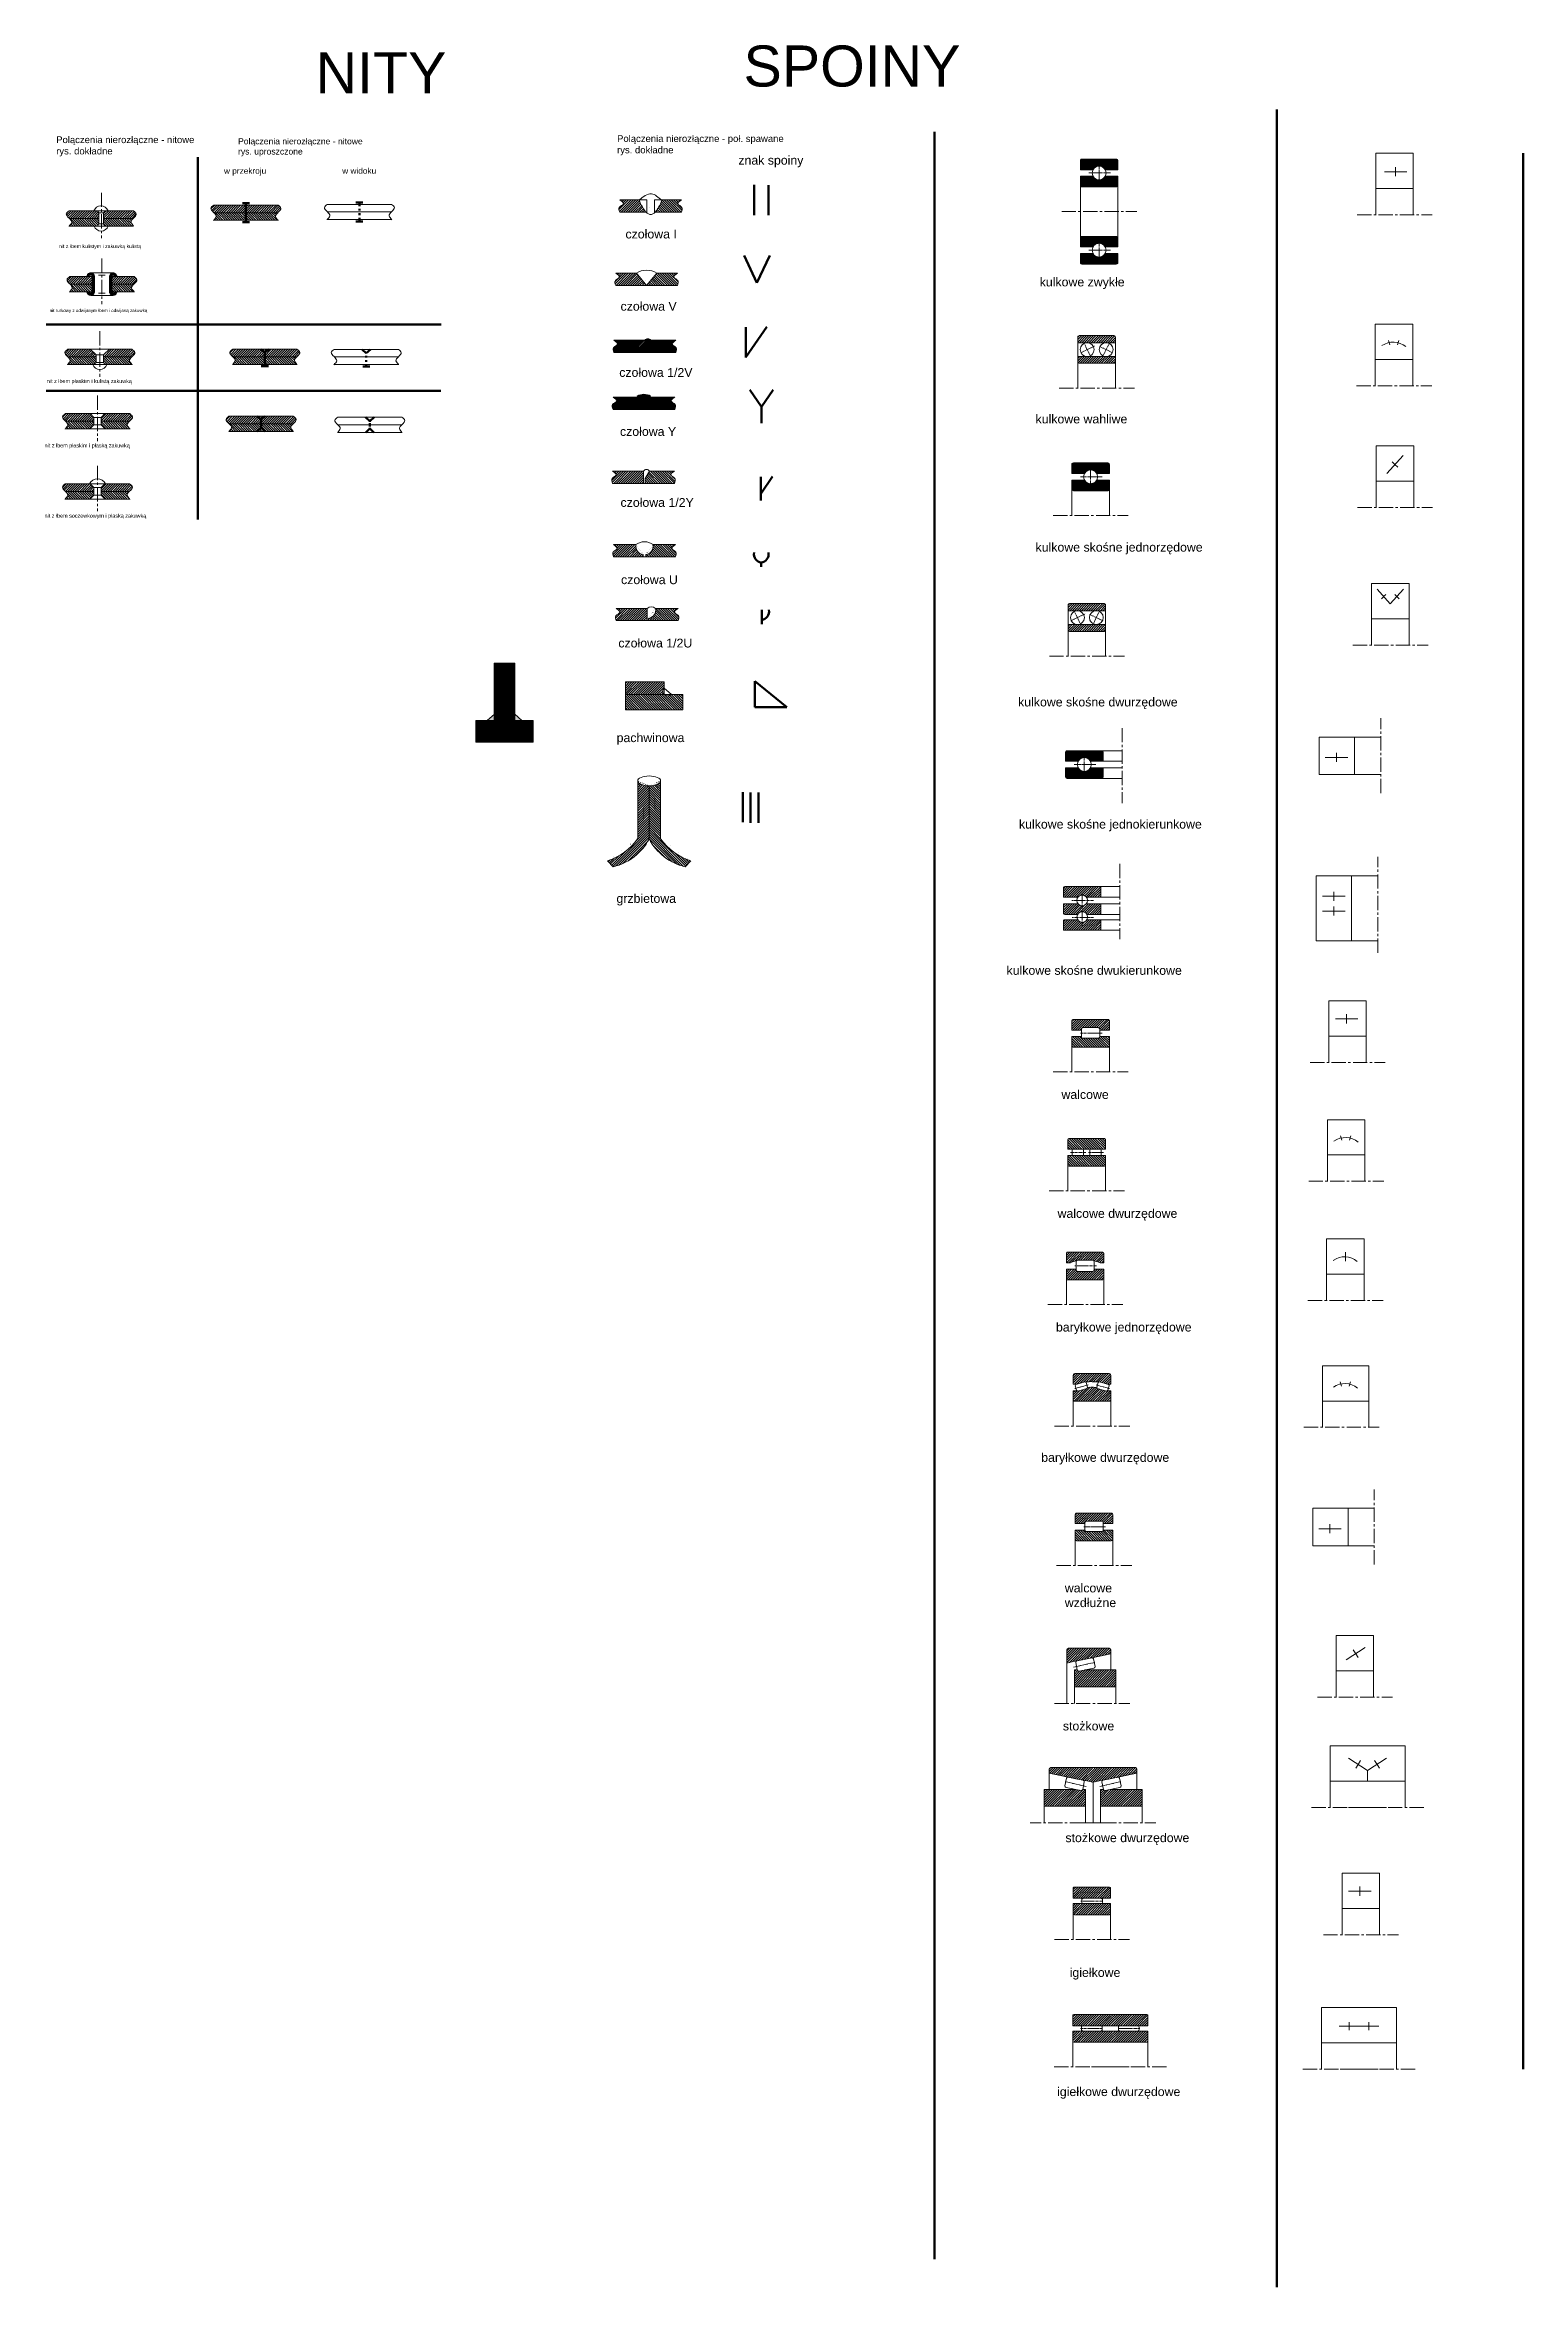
# Model space of a CAD drawing. Header units: millimetres. Extents: x 271 to 5931, y -2947 to 693.
# Drawn here: x 271 to 2243, y -2323 to 669 of the extents above; entities that cross this region are included whole.
import ezdxf

# ---------------------------------------------------------------- set-up
doc = ezdxf.new("R2010")
doc.units = ezdxf.units.MM
for name, pattern in [('ACAD_ISO03W100', [30, 12, -18]), ('ACAD_ISO10W100', [18, 12, -3, 0, -3]), ('CENTER2', [28.575, 19.05, -3.175, 3.175, -3.175])]:
    doc.linetypes.add(name, pattern=pattern)
doc.layers.get('0').update_dxf_attribs({"lineweight": 18})
for name, color, linetype, lineweight in [('0.1', 1, 'Continuous', 30), ('cienka ciagla', 7, 'Continuous', 18), ('cienka punktowa', 7, 'ACAD_ISO10W100', 18), ('kreskowanie', 253, 'Continuous', 30), ('pomocnicza', 5, 'Continuous', 30)]:
    doc.layers.add(name, color=color, linetype=linetype, lineweight=lineweight)
doc.styles.get("Standard").update_dxf_attribs({"font": 'arial.ttf'})
pattern_1 = [(135, (240.3612, 94.1461), (-0.6735192, -0.6735192), [])]
pattern_2 = [(135, (240.3612, 94.146), (-1.571545, -1.571545), [])]
pattern_3 = [(45, (318.236, 349.3738), (-1.571545, 1.571545), [])]
pattern_4 = [(45, (1502.2822, 196.4287), (-0.6735192, 0.6735192), [])]
pattern_5 = [(45, (34.774, -159.2232), (-1.5715448, 1.5715448), [])]
pattern_6 = [(45, (-0.3386, -170.004), (-1.5715448, 1.5715448), [])]

msp = doc.modelspace()

# ---------------------------------------------------------------- texts
at = {"layer": 'cienka ciagla', "lineweight": 18, "attachment_point": 1}
for s, insert, char_height in [('^INITY', (412.9, 658.9), 54.81), ('SPOINY', (1202.9, 667.9), 54.81), ('znak spoiny', (1196, 520.7), 11.765), ('czołowa I', (1045.4, 422.2), 11.77), ('kulkowe zwykłe', (1598, 358.2), 11.765), ('nit rurkowy z odwijanym łbem i odwijaną zakuwką', (277.3, 316.4), 4.245), ('czołowa V', (1038.8, 325.8), 11.77), ('czołowa 1/2V', (1037.1, 237.5), 11.765), ('czołowa Y', (1038.1, 158.7), 11.77), ('kulkowe wahliwe', (1592.5, 175.4), 11.765), ('czołowa 1/2Y', (1038.8, 64), 11.765), (' kulkowe skośne jednorzędowe', (1587.9, 4.3), 11.765), ('czołowa U', (1039.5, -39.1), 11.77), ('czołowa 1/2U', (1035.9, -123.6), 11.765), (' kulkowe skośne dwurzędowe', (1564.6, -202.3), 11.765), ('pachwinowa', (1033.6, -249.9), 11.77), (' kulkowe skośne jednokierunkowe', (1565.8, -365.3), 11.765), ('grzbietowa', (1033.4, -464.4), 11.77), (' kulkowe skośne dwukierunkowe', (1549.2, -560.4), 11.765), ('walcowe', (1627, -726), 11.77), ('walcowe dwurzędowe', (1621.8, -884.7), 11.765), ('baryłkowe jednorzędowe', (1619.7, -1036.4), 11.765), ('baryłkowe dwurzędowe', (1600, -1210.3), 11.765), ('stożkowe', (1628.9, -1568.7), 11.77), ('stożkowe dwurzędowe', (1632.3, -1717.8), 11.765), ('igiełkowe', (1638, -1897.6), 11.77), ('igiełkowe dwurzędowe', (1621.2, -2056.6), 11.765)]:
    msp.add_mtext(s, dxfattribs=dict(at, insert=insert, char_height=char_height))
at = {"layer": 'cienka ciagla', "color": 1, "lineweight": 18, "attachment_point": 1}
for s, insert, char_height in [('{\\C256;Polączenia nierozłączne - nitowe\\Prys. dokładne}', (286, 546.7), 9.059), ('{\\C256;Polączenia nierozłączne - poł. spawane\\Prys. dokładne}', (1034.2, 548.2), 9.059), ('{\\C256;nit z łbem kulistym i zakuwką kulistą}', (289.7, 402.5), 4.92)]:
    msp.add_mtext(s, dxfattribs=dict(at, insert=insert, char_height=char_height))
at = {"layer": 'cienka ciagla', "color": 1, "lineweight": 100, "attachment_point": 1}
for s, insert, char_height in [('{\\C256;Polączenia nierozłączne - nitowe\\Prys. uproszczone}', (528.6, 544.2), 8.174), ('{\\C256;w przekroju^I^I^I^Iw widoku}', (509.8, 504.6), 7.886)]:
    msp.add_mtext(s, dxfattribs=dict(at, insert=insert, char_height=char_height))
at = {"layer": 'cienka ciagla', "color": 7, "lineweight": 18, "char_height": 5.158, "attachment_point": 1}
for s, insert in [('{\\C256;nit z łbem płaskim i kulistą zakuwką}', (273.6, 222.6)), ('{\\C256;nit z łbem płaskim i płaską zakuwką}', (270.5, 136.7)), ('{\\C256;nit z łbem soczewkowym i płaską zakuwką}', (270.4, 43))]:
    msp.add_mtext(s, dxfattribs=dict(at, insert=insert))
at = {"layer": 'cienka ciagla', "lineweight": 18, "insert": (1631.5, -1384.5), "char_height": 11.765, "width": 62.301, "attachment_point": 1}
msp.add_mtext('walcowe wzdłużne', dxfattribs=at)

# ---------------------------------------------------------------- hatches: boundary and pattern name
at = {"lineweight": 18}
h = msp.add_hatch(dxfattribs=at)
h.set_pattern_fill('ANSI31', scale=0.453144, angle=90)
h.set_pattern_definition([(135, (760.3707, 39.1491), (-1.017337, -1.017337), [])])
edge = h.paths.add_edge_path()
edge.add_spline(control_points=[(1112.4, 258.1), (1113.3, 260.5), (1115, 265.4), (1104.4, 268.9), (1109.7, 272.6), (1112.4, 274.5)], knot_values=[0, 0, 0, 0, 7.123575, 14.96654, 22.956049, 22.956049, 22.956049, 22.956049], degree=3, periodic=0)
edge.add_line((1112.4, 274.5), (1079.5, 274.5))
edge.add_line((1079.5, 274.5), (1071.2, 258.1))
edge.add_line((1071.2, 258.1), (1112.4, 258.1))
h = msp.add_hatch(dxfattribs=at)
h.set_pattern_fill('ANSI31', scale=0.410704, angle=90, style=0)
h.set_pattern_definition([(135, (731.4705, -368.0012), (-0.922056, -0.922056), [])])
h.paths.add_polyline_path([(870.4, -232.9), (884, -232.9), (897.6, -232.9), (897.6, -156.4), (884, -156.4), (870.4, -156.4)])
h = msp.add_hatch(dxfattribs=at)
h.set_pattern_fill('ANSI31', scale=0.410704, style=0)
h.set_pattern_definition([(45, (731.4705, -368.0012), (-0.922056, 0.922056), [])])
h.paths.add_polyline_path([(845.6, -232.9), (845.6, -261.6), (922.4, -261.6), (922.4, -232.9)])
at = {"layer": '0.1', "lineweight": 18}
h = msp.add_hatch(dxfattribs=at)
h.set_pattern_fill('ANSI31', scale=0.7)
h.set_pattern_definition(pattern_3)
edge = h.paths.add_edge_path()
edge.add_line((332, 349.4), (334, 349.4))
edge.add_line((334, 349.4), (334, 359.5))
edge.add_line((334, 359.5), (304.2, 359.5))
edge.add_spline(control_points=[(304.2, 359.5), (302.4, 358.1), (298.3, 355.1), (302.4, 351.4), (304.4, 349.4)], knot_values=[0, 0, 0, 0, 5.59543, 12.738345, 12.738345, 12.738345, 12.738345], degree=3, periodic=0)
edge.add_line((304.4, 349.4), (332, 349.4))
h = msp.add_hatch(dxfattribs=at)
h.set_pattern_fill('ANSI31', scale=0.3, angle=90)
h.set_pattern_definition(pattern_1)
h.paths.add_polyline_path([(332, 364.5, 0.414214), (327, 359.5), (330, 359.5, -0.414214), (332, 361.5, -0.414214), (334, 359.5), (334, 339.3), (334, 339.3, -0.384989), (332, 337.5, -0.384989), (330.1, 339.3), (327, 339.3, 0.40247), (332, 334.5, 0.414214), (337, 339.5), (337, 359.5, 0.414214)])
h = msp.add_hatch(dxfattribs=at)
h.set_pattern_fill('ANSI31', scale=0.3, angle=90)
h.set_pattern_definition(pattern_1)
h.paths.add_polyline_path([(357, 359.5), (357, 339.5, 0.414214), (362, 334.5, 0.40247), (367, 339.3), (364, 339.3, -0.384989), (362, 337.5, -0.384989), (360.1, 339.3), (360, 339.3), (360, 359.5, -0.414214), (362, 361.5, -0.414214), (364, 359.5), (367, 359.5, 0.414214), (362, 364.5, 0.414214)])
h = msp.add_hatch(dxfattribs=at)
h.set_pattern_fill('ANSI31', scale=0.7)
h.set_pattern_definition(pattern_3)
edge = h.paths.add_edge_path()
edge.add_spline(control_points=[(389.7, 349.4), (391.7, 351.4), (395.7, 355.1), (391.7, 358.1), (389.9, 359.5)], knot_values=[0, 0, 0, 0, 7.142915, 12.738345, 12.738345, 12.738345, 12.738345], degree=3, periodic=0)
edge.add_line((389.9, 359.5), (360, 359.5))
edge.add_line((360, 359.5), (360, 349.4))
edge.add_line((360, 349.4), (362, 349.4))
edge.add_line((362, 349.4), (389.7, 349.4))
h = msp.add_hatch(dxfattribs=at)
h.set_pattern_fill('ANSI31', scale=0.7, angle=90)
h.set_pattern_definition(pattern_2)
edge = h.paths.add_edge_path()
edge.add_spline(control_points=[(304.4, 349.4), (306.2, 347.6), (309.4, 344.1), (305.2, 340.9), (304.2, 339.3)], knot_values=[12.738345, 12.738345, 12.738345, 12.738345, 18.926971, 24.808416, 24.808416, 24.808416, 24.808416], degree=3, periodic=0)
edge.add_line((304.2, 339.3), (334, 339.3))
edge.add_arc((332, 339.5), 2, 354.2246, 360)
edge.add_line((334, 339.5), (334, 349.4))
edge.add_line((334, 349.4), (332, 349.4))
edge.add_line((332, 349.4), (304.4, 349.4))
h = msp.add_hatch(dxfattribs=at)
h.set_pattern_fill('ANSI31', scale=0.7, angle=90)
h.set_pattern_definition(pattern_2)
edge = h.paths.add_edge_path()
edge.add_line((362, 349.4), (360, 349.4))
edge.add_line((360, 349.4), (360, 339.5))
edge.add_arc((362, 339.5), 2, 180, 185.7754)
edge.add_line((360.1, 339.3), (389.9, 339.3))
edge.add_spline(control_points=[(389.9, 339.3), (388.9, 340.9), (384.7, 344.1), (387.9, 347.6), (389.7, 349.4)], knot_values=[12.738345, 12.738345, 12.738345, 12.738345, 18.619789, 24.808416, 24.808416, 24.808416, 24.808416], degree=3, periodic=0)
edge.add_line((389.7, 349.4), (362, 349.4))
h = msp.add_hatch(color=256, dxfattribs=at)
h.set_gradient(color1=(0, 255, 0), color2=(255, 255, 0), name='HEMISPHERICAL')
h.paths.add_polyline_path([(1071.2, 258.1), (1071.2, 258.1), (1079.3, 274.5, 0.536326), (1071.2, 274.5)])
h = msp.add_hatch(color=256, dxfattribs=at)
h.set_gradient(color1=(0, 255, 0), color2=(255, 255, 0), name='HEMISPHERICAL')
h.paths.add_polyline_path([(860.9, -232.9), (870.4, -232.9), (870.4, -224.3)])
h.paths.add_polyline_path([(897.6, -232.9), (907.1, -232.9), (897.6, -224.3)])
at = {"layer": 'cienka ciagla', "lineweight": 18}
h = msp.add_hatch(dxfattribs=at)
h.set_pattern_fill('ANSI31', scale=0.7)
h.set_pattern_definition([(45, (-16.291, 3.9823), (-1.571545, 1.571545), [])])
edge = h.paths.add_edge_path()
edge.add_line((539.1, 454.9), (526.1, 454.9))
edge.add_line((526.1, 454.9), (496.2, 454.9))
edge.add_spline(control_points=[(496.2, 454.9), (494.4, 453.6), (490.4, 450.5), (494.4, 446.9), (496.5, 444.8)], knot_values=[0, 0, 0, 0, 5.59543, 12.738345, 12.738345, 12.738345, 12.738345], degree=3, periodic=0)
edge.add_line((496.5, 444.8), (524.1, 444.8))
edge.add_line((524.1, 444.8), (526.1, 444.8))
edge.add_line((526.1, 444.8), (535.9, 444.8))
edge.add_line((535.9, 444.8), (539.1, 444.8))
edge.add_line((539.1, 444.8), (539.1, 454.9))
edge = h.paths.add_edge_path()
edge.add_spline(control_points=[(581.7, 444.8), (583.7, 446.9), (587.8, 450.5), (583.7, 453.6), (581.9, 454.9)], knot_values=[0, 0, 0, 0, 7.142915, 12.738345, 12.738345, 12.738345, 12.738345], degree=3, periodic=0)
edge.add_line((581.9, 454.9), (552.1, 454.9))
edge.add_line((552.1, 454.9), (539.1, 454.9))
edge.add_line((539.1, 454.9), (539.1, 444.8))
edge.add_line((539.1, 444.8), (542.1, 444.8))
edge.add_line((542.1, 444.8), (552.1, 444.8))
edge.add_line((552.1, 444.8), (554.1, 444.8))
edge.add_line((554.1, 444.8), (581.7, 444.8))
h = msp.add_hatch(dxfattribs=at)
h.set_pattern_fill('ANSI31', scale=0.7)
edge = h.paths.add_edge_path()
edge.add_spline(control_points=[(1067.8, 452.7), (1066.9, 454.4), (1065.9, 456.5)], knot_values=[0.862243, 0.862243, 0.862243, 0.924743, 0.924743, 0.924743], degree=2, periodic=0)
edge.add_spline(control_points=[(1065.9, 456.5), (1064.7, 458.9), (1063.6, 461.8)], knot_values=[0.924743, 0.924743, 0.924743, 1, 1, 1], degree=2, periodic=0)
edge.add_line((1063.6, 461.9), (1037.8, 461.9))
edge.add_spline(control_points=[(1037.8, 461.9), (1040.5, 460), (1045.8, 456.2), (1035.2, 452.8), (1036.9, 447.8), (1037.8, 445.5)], knot_values=[0, 0, 0, 0, 7.240795, 14.348777, 20.804786, 20.804786, 20.804786, 20.804786], degree=3, periodic=0)
edge.add_line((1037.8, 445.5), (1072.9, 445.5))
edge.add_spline(control_points=[(1072.9, 445.5), (1072.6, 445.8), (1072.3, 446.2)], knot_values=[0.695111, 0.695111, 0.695111, 0.716353, 0.716353, 0.716353], degree=2, periodic=0)
edge.add_spline(control_points=[(1072.3, 446.2), (1071.8, 446.7), (1071.3, 447.4)], knot_values=[0.716353, 0.716353, 0.716353, 0.749358, 0.749358, 0.749358], degree=2, periodic=0)
edge.add_spline(control_points=[(1071.3, 447.4), (1070.6, 448.3), (1069.8, 449.3)], knot_values=[0.749358, 0.749358, 0.749358, 0.796233, 0.796233, 0.796233], degree=2, periodic=0)
edge.add_spline(control_points=[(1069.8, 449.3), (1068.8, 450.9), (1067.8, 452.7)], knot_values=[0.796233, 0.796233, 0.796233, 0.862243, 0.862243, 0.862243], degree=2, periodic=0)
h = msp.add_hatch(dxfattribs=at)
h.set_pattern_fill('ANSI31', scale=0.7, angle=90)
edge = h.paths.add_edge_path()
edge.add_spline(control_points=[(1120.2, 445.5), (1121, 447.8), (1122.8, 452.8), (1112.1, 456.2), (1117.5, 460), (1120.2, 461.9)], knot_values=[0, 0, 0, 0, 6.456008, 13.563991, 20.804786, 20.804786, 20.804786, 20.804786], degree=3, periodic=0)
edge.add_line((1120.2, 461.9), (1093, 461.9))
edge.add_spline(control_points=[(1093, 461.9), (1093.3, 461.6), (1093.6, 461.4), (1093.8, 461.1)], knot_values=[0, 0, 0, 0, 0.956978, 0.956978, 0.956978, 0.956978], degree=3, periodic=0)
edge.add_spline(control_points=[(1093.8, 461.1), (1089.4, 450), (1085, 445.5)], knot_values=[0, 0, 0, 0.295893, 0.295893, 0.295893], degree=2, periodic=0)
edge.add_line((1085, 445.5), (1120.2, 445.5))
h = msp.add_hatch(dxfattribs=at)
h.set_pattern_fill('ANSI31', scale=0.7)
edge = h.paths.add_edge_path()
edge.add_line((343, 444.6), (340.9, 447.2))
edge.add_line((340.9, 447.2), (333.2, 447.2))
edge.add_line((333.2, 447.2), (303.3, 447.2))
edge.add_spline(control_points=[(303.3, 447.2), (301.5, 445.9), (297.5, 442.8), (301.5, 439.2), (303.6, 437.1)], knot_values=[0, 0, 0, 0, 5.59543, 12.738345, 12.738345, 12.738345, 12.738345], degree=3, periodic=0)
edge.add_line((303.6, 437.1), (331.2, 437.1))
edge.add_line((331.2, 437.1), (333.2, 437.1))
edge.add_line((333.2, 437.1), (343, 437.1))
edge.add_line((343, 437.1), (343, 444.6))
edge = h.paths.add_edge_path()
edge.add_spline(control_points=[(388.8, 437.1), (390.9, 439.2), (394.9, 442.8), (390.8, 445.9), (389.1, 447.2)], knot_values=[0, 0, 0, 0, 7.142915, 12.738345, 12.738345, 12.738345, 12.738345], degree=3, periodic=0)
edge.add_line((389.1, 447.2), (359.2, 447.2))
edge.add_line((359.2, 447.2), (351.4, 447.2))
edge.add_line((351.4, 447.2), (349.3, 444.6))
edge.add_line((349.3, 444.6), (349.3, 437.1))
edge.add_line((349.3, 437.1), (359.2, 437.1))
edge.add_line((359.2, 437.1), (361.2, 437.1))
edge.add_line((361.2, 437.1), (388.8, 437.1))
h = msp.add_hatch(dxfattribs=at)
h.set_pattern_fill('ANSI31', scale=0.7, angle=90)
edge = h.paths.add_edge_path()
edge.add_line((343, 429.8), (343, 437.1))
edge.add_line((343, 437.1), (333.2, 437.1))
edge.add_line((333.2, 437.1), (331.2, 437.1))
edge.add_line((331.2, 437.1), (303.6, 437.1))
edge.add_spline(control_points=[(303.6, 437.1), (305.4, 435.3), (308.5, 431.8), (304.4, 428.7), (303.3, 427)], knot_values=[12.738345, 12.738345, 12.738345, 12.738345, 18.926971, 24.808416, 24.808416, 24.808416, 24.808416], degree=3, periodic=0)
edge.add_line((303.3, 427), (333.2, 427))
edge.add_line((333.2, 427), (340.9, 427))
edge.add_line((340.9, 427), (343, 429.8))
edge = h.paths.add_edge_path()
edge.add_spline(control_points=[(389.1, 427), (388, 428.7), (383.8, 431.8), (387, 435.3), (388.8, 437.1)], knot_values=[12.738345, 12.738345, 12.738345, 12.738345, 18.619789, 24.808416, 24.808416, 24.808416, 24.808416], degree=3, periodic=0)
edge.add_line((388.8, 437.1), (361.2, 437.1))
edge.add_line((361.2, 437.1), (359.2, 437.1))
edge.add_line((359.2, 437.1), (349.3, 437.1))
edge.add_line((349.3, 437.1), (349.3, 429.8))
edge.add_line((349.3, 429.8), (351.4, 427))
edge.add_line((351.4, 427), (359.2, 427))
edge.add_line((359.2, 427), (389.1, 427))
h = msp.add_hatch(dxfattribs=at)
h.set_pattern_fill('ANSI31', scale=0.7, angle=90)
h.set_pattern_definition([(135, (-16.291, 3.9823), (-1.571545, -1.571545), [])])
edge = h.paths.add_edge_path()
edge.add_line((539.1, 444.8), (535.9, 444.8))
edge.add_line((535.9, 444.8), (526.1, 444.8))
edge.add_line((526.1, 444.8), (524.1, 444.8))
edge.add_line((524.1, 444.8), (496.5, 444.8))
edge.add_spline(control_points=[(496.5, 444.8), (498.2, 443), (501.4, 439.5), (497.2, 436.4), (496.2, 434.7)], knot_values=[12.738345, 12.738345, 12.738345, 12.738345, 18.926971, 24.808416, 24.808416, 24.808416, 24.808416], degree=3, periodic=0)
edge.add_line((496.2, 434.7), (526.1, 434.7))
edge.add_line((526.1, 434.7), (539.1, 434.7))
edge.add_line((539.1, 434.7), (539.1, 444.8))
edge = h.paths.add_edge_path()
edge.add_spline(control_points=[(581.9, 434.7), (580.9, 436.4), (576.7, 439.5), (579.9, 443), (581.7, 444.8)], knot_values=[12.738345, 12.738345, 12.738345, 12.738345, 18.619789, 24.808416, 24.808416, 24.808416, 24.808416], degree=3, periodic=0)
edge.add_line((581.7, 444.8), (554.1, 444.8))
edge.add_line((554.1, 444.8), (552.1, 444.8))
edge.add_line((552.1, 444.8), (542.1, 444.8))
edge.add_line((542.1, 444.8), (539.1, 444.8))
edge.add_line((539.1, 444.8), (539.1, 434.7))
edge.add_line((539.1, 434.7), (552.1, 434.7))
edge.add_line((552.1, 434.7), (581.9, 434.7))
h = msp.add_hatch(dxfattribs=at)
h.set_pattern_fill('ANSI31', scale=0.7)
edge = h.paths.add_edge_path()
edge.add_line((1059.9, 364), (1032.4, 364))
edge.add_spline(control_points=[(1032.4, 364), (1035.1, 362.1), (1040.5, 358.4), (1029.8, 354.9), (1031.6, 350), (1032.4, 347.7)], knot_values=[0, 0, 0, 0, 7.240795, 14.348777, 20.804786, 20.804786, 20.804786, 20.804786], degree=3, periodic=0)
edge.add_line((1032.4, 347.7), (1073.6, 347.7))
edge.add_line((1073.6, 347.7), (1059.9, 364))
h = msp.add_hatch(dxfattribs=at)
h.set_pattern_fill('ANSI31', scale=0.7, angle=90)
edge = h.paths.add_edge_path()
edge.add_spline(control_points=[(1114.8, 347.7), (1115.7, 350), (1117.4, 354.9), (1106.8, 358.4), (1112.1, 362.1), (1114.8, 364)], knot_values=[0, 0, 0, 0, 6.456008, 13.563991, 20.804786, 20.804786, 20.804786, 20.804786], degree=3, periodic=0)
edge.add_line((1114.8, 364), (1087.2, 364))
edge.add_line((1087.2, 364), (1073.6, 347.7))
edge.add_line((1073.6, 347.7), (1114.8, 347.7))
h = msp.add_hatch(dxfattribs=at)
h.set_pattern_fill('ANSI31', scale=0.453144)
h.set_pattern_definition([(45, (760.3707, 39.1491), (-1.017337, 1.017337), [])])
edge = h.paths.add_edge_path()
edge.add_line((1071.2, 274.5), (1063.1, 274.5))
edge.add_line((1063.1, 274.5), (1030, 274.5))
edge.add_spline(control_points=[(1030, 274.5), (1032.7, 272.6), (1038.1, 268.9), (1027.4, 265.4), (1029.2, 260.5), (1030, 258.1)], knot_values=[0, 0, 0, 0, 7.98951, 15.832474, 22.956049, 22.956049, 22.956049, 22.956049], degree=3, periodic=0)
edge.add_line((1030, 258.1), (1071.2, 258.1))
edge.add_line((1071.2, 258.1), (1071.2, 274.5))
h = msp.add_hatch(dxfattribs=at)
h.set_pattern_fill('ANSI31', scale=0.7)
h.paths.add_polyline_path([(1698.9, 278.7, 0.414214), (1696.9, 280.7), (1650.9, 280.7, 0.414214), (1648.9, 278.7), (1648.9, 271.3), (1686.2, 271.3, -0.020463), (1687, 271.3), (1698.9, 271.3)])
h.paths.add_polyline_path([(1698.9, 252.8), (1686.7, 252.8), (1648.9, 252.8), (1648.9, 245.8, 0.414214), (1650.9, 243.8), (1696.9, 243.8, 0.414214), (1698.9, 245.8)])
h = msp.add_hatch(dxfattribs=at)
h.set_pattern_fill('ANSI31', scale=0.7)
edge = h.paths.add_edge_path()
edge.add_line((331.3, 262.5), (301.4, 262.5))
edge.add_spline(control_points=[(301.4, 262.5), (299.6, 261.2), (295.6, 258.1), (299.6, 254.5), (301.6, 252.4)], knot_values=[0, 0, 0, 0, 5.59543, 12.738345, 12.738345, 12.738345, 12.738345], degree=3, periodic=0)
edge.add_line((301.6, 252.4), (329.3, 252.4))
edge.add_line((329.3, 252.4), (331.3, 252.4))
edge.add_line((331.3, 252.4), (339.3, 252.4))
edge.add_line((339.3, 252.4), (339.3, 255))
edge.add_line((339.3, 255), (331.3, 262.5))
edge = h.paths.add_edge_path()
edge.add_spline(control_points=[(386.9, 252.4), (388.9, 254.5), (393, 258.1), (388.9, 261.2), (387.1, 262.5)], knot_values=[0, 0, 0, 0, 7.142915, 12.738345, 12.738345, 12.738345, 12.738345], degree=3, periodic=0)
edge.add_line((387.1, 262.5), (357.3, 262.5))
edge.add_line((357.3, 262.5), (349.3, 255))
edge.add_line((349.3, 255), (349.3, 252.4))
edge.add_line((349.3, 252.4), (357.3, 252.4))
edge.add_line((357.3, 252.4), (359.3, 252.4))
edge.add_line((359.3, 252.4), (386.9, 252.4))
h = msp.add_hatch(dxfattribs=at)
h.set_pattern_fill('ANSI31', scale=0.7, angle=90)
edge = h.paths.add_edge_path()
edge.add_line((339.3, 252.4), (331.3, 252.4))
edge.add_line((331.3, 252.4), (329.3, 252.4))
edge.add_line((329.3, 252.4), (301.6, 252.4))
edge.add_spline(control_points=[(301.6, 252.4), (303.4, 250.6), (306.6, 247.1), (302.4, 244), (301.4, 242.3)], knot_values=[12.738345, 12.738345, 12.738345, 12.738345, 18.926971, 24.808416, 24.808416, 24.808416, 24.808416], degree=3, periodic=0)
edge.add_line((301.4, 242.3), (331.3, 242.3))
edge.add_line((331.3, 242.3), (336.2, 242.3))
edge.add_line((336.2, 242.3), (339.3, 245))
edge.add_line((339.3, 245), (339.3, 252.4))
edge = h.paths.add_edge_path()
edge.add_spline(control_points=[(387.1, 242.3), (386.1, 244), (381.9, 247.1), (385.1, 250.6), (386.9, 252.4)], knot_values=[12.738345, 12.738345, 12.738345, 12.738345, 18.619789, 24.808416, 24.808416, 24.808416, 24.808416], degree=3, periodic=0)
edge.add_line((386.9, 252.4), (359.3, 252.4))
edge.add_line((359.3, 252.4), (357.3, 252.4))
edge.add_line((357.3, 252.4), (349.3, 252.4))
edge.add_line((349.3, 252.4), (349.3, 245))
edge.add_line((349.3, 245), (352.3, 242.3))
edge.add_line((352.3, 242.3), (357.3, 242.3))
edge.add_line((357.3, 242.3), (387.1, 242.3))
h = msp.add_hatch(dxfattribs=at)
h.set_pattern_fill('ANSI31', scale=0.7)
h.set_pattern_definition([(45, (8.9425, -188.2678), (-1.571545, 1.571545), [])])
edge = h.paths.add_edge_path()
edge.add_line((564.3, 262.6), (551.3, 262.6))
edge.add_line((551.3, 262.6), (521.4, 262.6))
edge.add_spline(control_points=[(521.4, 262.6), (519.6, 261.3), (515.6, 258.3), (519.6, 254.6), (521.7, 252.5)], knot_values=[0, 0, 0, 0, 5.59543, 12.738345, 12.738345, 12.738345, 12.738345], degree=3, periodic=0)
edge.add_line((521.7, 252.5), (549.3, 252.5))
edge.add_line((549.3, 252.5), (551.3, 252.5))
edge.add_line((551.3, 252.5), (561.1, 252.5))
edge.add_line((561.1, 252.5), (564.3, 252.5))
edge.add_line((564.3, 252.5), (564.3, 262.6))
edge = h.paths.add_edge_path()
edge.add_spline(control_points=[(606.9, 252.5), (609, 254.6), (613, 258.3), (609, 261.3), (607.2, 262.6)], knot_values=[0, 0, 0, 0, 7.142915, 12.738345, 12.738345, 12.738345, 12.738345], degree=3, periodic=0)
edge.add_line((607.2, 262.6), (577.3, 262.6))
edge.add_line((577.3, 262.6), (564.3, 262.6))
edge.add_line((564.3, 262.6), (564.3, 252.5))
edge.add_line((564.3, 252.5), (567.4, 252.5))
edge.add_line((567.4, 252.5), (577.3, 252.5))
edge.add_line((577.3, 252.5), (579.3, 252.5))
edge.add_line((579.3, 252.5), (606.9, 252.5))
h = msp.add_hatch(dxfattribs=at)
h.set_pattern_fill('ANSI31', scale=0.7, angle=90)
h.set_pattern_definition([(135, (8.9425, -188.2678), (-1.571545, -1.571545), [])])
edge = h.paths.add_edge_path()
edge.add_line((564.3, 252.5), (561.1, 252.5))
edge.add_line((561.1, 252.5), (551.3, 252.5))
edge.add_line((551.3, 252.5), (549.3, 252.5))
edge.add_line((549.3, 252.5), (521.7, 252.5))
edge.add_spline(control_points=[(521.7, 252.5), (523.5, 250.8), (526.6, 247.3), (522.5, 244.1), (521.4, 242.4)], knot_values=[12.738345, 12.738345, 12.738345, 12.738345, 18.926971, 24.808416, 24.808416, 24.808416, 24.808416], degree=3, periodic=0)
edge.add_line((521.4, 242.4), (551.3, 242.4))
edge.add_line((551.3, 242.4), (564.3, 242.4))
edge.add_line((564.3, 242.4), (564.3, 252.5))
edge = h.paths.add_edge_path()
edge.add_spline(control_points=[(607.2, 242.4), (606.1, 244.1), (602, 247.3), (605.1, 250.8), (606.9, 252.5)], knot_values=[12.738345, 12.738345, 12.738345, 12.738345, 18.619789, 24.808416, 24.808416, 24.808416, 24.808416], degree=3, periodic=0)
edge.add_line((606.9, 252.5), (579.3, 252.5))
edge.add_line((579.3, 252.5), (577.3, 252.5))
edge.add_line((577.3, 252.5), (567.4, 252.5))
edge.add_line((567.4, 252.5), (564.3, 252.5))
edge.add_line((564.3, 252.5), (564.3, 242.4))
edge.add_line((564.3, 242.4), (577.3, 242.4))
edge.add_line((577.3, 242.4), (607.2, 242.4))
h = msp.add_hatch(dxfattribs=at)
h.set_pattern_fill('ANSI31', scale=0.411998)
h.set_pattern_definition([(45, (781.7878, -48.3711), (-0.9249617, 0.9249617), [])])
edge = h.paths.add_edge_path()
edge.add_line((1067.9, 182.3), (1067.9, 188.8))
edge.add_line((1067.9, 188.8), (1061.9, 198.7))
edge.add_line((1061.9, 198.7), (1028.8, 198.7))
edge.add_spline(control_points=[(1028.8, 198.7), (1031.5, 196.8), (1036.9, 193.1), (1026.2, 189.6), (1028, 184.7), (1028.8, 182.3)], knot_values=[0, 0, 0, 0, 7.240795, 14.348777, 20.804786, 20.804786, 20.804786, 20.804786], degree=3, periodic=0)
edge.add_line((1028.8, 182.3), (1067.9, 182.3))
h = msp.add_hatch(color=256, dxfattribs=at)
h.set_gradient(color1=(0, 255, 0), color2=(255, 255, 0), name='HEMISPHERICAL')
h.paths.add_polyline_path([(1061.1, 200.1), (1067.9, 188.8), (1067.9, 188.8), (1067.9, 182.3), (1072.1, 182.3), (1072.1, 188.8), (1078.9, 200.1, 0.267968)])
h = msp.add_hatch(dxfattribs=at)
h.set_pattern_fill('ANSI31', scale=0.411998, angle=90)
h.set_pattern_definition([(135, (781.7878, -48.3711), (-0.9249617, -0.9249617), [])])
edge = h.paths.add_edge_path()
edge.add_line((1078.1, 198.7), (1072.1, 188.8))
edge.add_line((1072.1, 188.8), (1072.1, 182.3))
edge.add_line((1072.1, 182.3), (1111.2, 182.3))
edge.add_spline(control_points=[(1111.2, 182.3), (1112, 184.7), (1113.8, 189.6), (1103.1, 193.1), (1108.5, 196.8), (1111.2, 198.7)], knot_values=[0, 0, 0, 0, 6.456008, 13.563991, 20.804786, 20.804786, 20.804786, 20.804786], degree=3, periodic=0)
edge.add_line((1111.2, 198.7), (1078.1, 198.7))
h = msp.add_hatch(dxfattribs=at)
h.set_pattern_fill('ANSI31', scale=0.7)
edge = h.paths.add_edge_path()
edge.add_line((336.1, 171.7), (331.4, 176.7))
edge.add_line((331.4, 176.7), (328.1, 176.7))
edge.add_line((328.1, 176.7), (298.3, 176.7))
edge.add_spline(control_points=[(298.3, 176.7), (296.5, 175.3), (292.4, 172.3), (296.5, 168.6), (298.5, 166.6)], knot_values=[0, 0, 0, 0, 5.59543, 12.738345, 12.738345, 12.738345, 12.738345], degree=3, periodic=0)
edge.add_line((298.5, 166.6), (326.1, 166.6))
edge.add_line((326.1, 166.6), (328.1, 166.6))
edge.add_line((328.1, 166.6), (336.1, 166.6))
edge.add_line((336.1, 166.6), (336.1, 171.7))
edge = h.paths.add_edge_path()
edge.add_spline(control_points=[(383.8, 166.6), (385.8, 168.6), (389.8, 172.3), (385.8, 175.3), (384, 176.7)], knot_values=[0, 0, 0, 0, 7.142915, 12.738345, 12.738345, 12.738345, 12.738345], degree=3, periodic=0)
edge.add_line((384, 176.7), (354.1, 176.7))
edge.add_line((354.1, 176.7), (350.9, 176.7))
edge.add_line((350.9, 176.7), (346.1, 171.7))
edge.add_line((346.1, 171.7), (346.1, 166.6))
edge.add_line((346.1, 166.6), (354.1, 166.6))
edge.add_line((354.1, 166.6), (356.1, 166.6))
edge.add_line((356.1, 166.6), (383.8, 166.6))
h = msp.add_hatch(dxfattribs=at)
h.set_pattern_fill('ANSI31', scale=0.7, angle=90)
edge = h.paths.add_edge_path()
edge.add_line((336.1, 166.6), (328.1, 166.6))
edge.add_line((328.1, 166.6), (326.1, 166.6))
edge.add_line((326.1, 166.6), (298.5, 166.6))
edge.add_spline(control_points=[(298.5, 166.6), (300.3, 164.8), (303.5, 161.3), (299.3, 158.1), (298.3, 156.5)], knot_values=[12.738345, 12.738345, 12.738345, 12.738345, 18.926971, 24.808416, 24.808416, 24.808416, 24.808416], degree=3, periodic=0)
edge.add_line((298.3, 156.5), (328.1, 156.5))
edge.add_line((328.1, 156.5), (330.9, 156.5))
edge.add_line((330.9, 156.5), (336.1, 161.7))
edge.add_line((336.1, 161.7), (336.1, 166.6))
edge = h.paths.add_edge_path()
edge.add_spline(control_points=[(384, 156.5), (383, 158.1), (378.8, 161.3), (382, 164.8), (383.8, 166.6)], knot_values=[12.738345, 12.738345, 12.738345, 12.738345, 18.619789, 24.808416, 24.808416, 24.808416, 24.808416], degree=3, periodic=0)
edge.add_line((383.8, 166.6), (356.1, 166.6))
edge.add_line((356.1, 166.6), (354.1, 166.6))
edge.add_line((354.1, 166.6), (346.1, 166.6))
edge.add_line((346.1, 166.6), (346.1, 161.7))
edge.add_line((346.1, 161.7), (351.3, 156.5))
edge.add_line((351.3, 156.5), (354.1, 156.5))
edge.add_line((354.1, 156.5), (384, 156.5))
h = msp.add_hatch(dxfattribs=at)
h.set_pattern_fill('ANSI31', scale=0.7)
h.set_pattern_definition([(45, (4.0026, -277.74), (-1.571545, 1.571545), [])])
edge = h.paths.add_edge_path()
edge.add_line((559.4, 173.2), (546.4, 173.2))
edge.add_line((546.4, 173.2), (516.5, 173.2))
edge.add_spline(control_points=[(516.5, 173.2), (514.7, 171.8), (510.7, 168.8), (514.7, 165.1), (516.7, 163.1)], knot_values=[0, 0, 0, 0, 5.59543, 12.738345, 12.738345, 12.738345, 12.738345], degree=3, periodic=0)
edge.add_line((516.7, 163.1), (544.4, 163.1))
edge.add_line((544.4, 163.1), (546.4, 163.1))
edge.add_line((546.4, 163.1), (556.2, 163.1))
edge.add_line((556.2, 163.1), (559.4, 163.1))
edge.add_line((559.4, 163.1), (559.4, 173.2))
edge = h.paths.add_edge_path()
edge.add_spline(control_points=[(602, 163.1), (604, 165.1), (608.1, 168.8), (604, 171.8), (602.2, 173.2)], knot_values=[0, 0, 0, 0, 7.142915, 12.738345, 12.738345, 12.738345, 12.738345], degree=3, periodic=0)
edge.add_line((602.2, 173.2), (572.4, 173.2))
edge.add_line((572.4, 173.2), (559.4, 173.2))
edge.add_line((559.4, 173.2), (559.4, 163.1))
edge.add_line((559.4, 163.1), (562.4, 163.1))
edge.add_line((562.4, 163.1), (572.4, 163.1))
edge.add_line((572.4, 163.1), (574.4, 163.1))
edge.add_line((574.4, 163.1), (602, 163.1))
h = msp.add_hatch(dxfattribs=at)
h.set_pattern_fill('ANSI31', scale=0.7, angle=90)
h.set_pattern_definition([(135, (4.0026, -277.74), (-1.571545, -1.571545), [])])
edge = h.paths.add_edge_path()
edge.add_line((559.4, 163.1), (556.2, 163.1))
edge.add_line((556.2, 163.1), (546.4, 163.1))
edge.add_line((546.4, 163.1), (544.4, 163.1))
edge.add_line((544.4, 163.1), (516.7, 163.1))
edge.add_spline(control_points=[(516.7, 163.1), (518.5, 161.3), (521.7, 157.8), (517.5, 154.6), (516.5, 153)], knot_values=[12.738345, 12.738345, 12.738345, 12.738345, 18.926971, 24.808416, 24.808416, 24.808416, 24.808416], degree=3, periodic=0)
edge.add_line((516.5, 153), (546.4, 153))
edge.add_line((546.4, 153), (559.4, 153))
edge.add_line((559.4, 153), (559.4, 163.1))
edge = h.paths.add_edge_path()
edge.add_spline(control_points=[(602.2, 153), (601.2, 154.6), (597, 157.8), (600.2, 161.3), (602, 163.1)], knot_values=[12.738345, 12.738345, 12.738345, 12.738345, 18.619789, 24.808416, 24.808416, 24.808416, 24.808416], degree=3, periodic=0)
edge.add_line((602, 163.1), (574.4, 163.1))
edge.add_line((574.4, 163.1), (572.4, 163.1))
edge.add_line((572.4, 163.1), (562.4, 163.1))
edge.add_line((562.4, 163.1), (559.4, 163.1))
edge.add_line((559.4, 163.1), (559.4, 153))
edge.add_line((559.4, 153), (572.4, 153))
edge.add_line((572.4, 153), (602.2, 153))
h = msp.add_hatch(dxfattribs=at)
h.set_pattern_fill('ANSI31', scale=0.7)
edge = h.paths.add_edge_path()
edge.add_line((1069.4, 100), (1028.2, 100))
edge.add_spline(control_points=[(1028.2, 100), (1030.9, 98.1), (1036.3, 94.3), (1025.6, 90.9), (1027.4, 86), (1028.2, 83.6)], knot_values=[0, 0, 0, 0, 7.240795, 14.348777, 20.804786, 20.804786, 20.804786, 20.804786], degree=3, periodic=0)
edge.add_line((1028.2, 83.6), (1069.4, 83.6))
edge.add_line((1069.4, 83.6), (1069.4, 100))
h = msp.add_hatch(dxfattribs=at)
h.set_pattern_fill('ANSI31', scale=0.7, angle=90)
edge = h.paths.add_edge_path()
edge.add_spline(control_points=[(1110.6, 83.6), (1111.5, 86), (1113.2, 90.9), (1102.6, 94.3), (1107.9, 98.1), (1110.6, 100)], knot_values=[0, 0, 0, 0, 6.456008, 13.563991, 20.804786, 20.804786, 20.804786, 20.804786], degree=3, periodic=0)
edge.add_line((1110.6, 100), (1077.5, 100))
edge.add_line((1077.5, 100), (1071.6, 90.1))
edge.add_line((1071.6, 90.1), (1071.6, 83.6))
edge.add_line((1071.6, 83.6), (1110.6, 83.6))
h = msp.add_hatch(dxfattribs=at)
h.set_pattern_fill('ANSI31', scale=0.7)
h.set_pattern_definition([(45, (-0.1332, -93.7806), (-1.571545, 1.571545), [])])
edge = h.paths.add_edge_path()
edge.add_line((336, 77.9), (331.3, 82.9))
edge.add_line((331.3, 82.9), (328, 82.9))
edge.add_line((328, 82.9), (298.1, 82.9))
edge.add_spline(control_points=[(298.1, 82.9), (296.4, 81.5), (292.3, 78.5), (296.3, 74.8), (298.4, 72.8)], knot_values=[0, 0, 0, 0, 5.59543, 12.738345, 12.738345, 12.738345, 12.738345], degree=3, periodic=0)
edge.add_line((298.4, 72.8), (326, 72.8))
edge.add_line((326, 72.8), (328, 72.8))
edge.add_line((328, 72.8), (336, 72.8))
edge.add_line((336, 72.8), (336, 77.9))
edge = h.paths.add_edge_path()
edge.add_spline(control_points=[(383.6, 72.8), (385.7, 74.8), (389.7, 78.5), (385.7, 81.5), (383.9, 82.9)], knot_values=[0, 0, 0, 0, 7.142915, 12.738345, 12.738345, 12.738345, 12.738345], degree=3, periodic=0)
edge.add_line((383.9, 82.9), (354, 82.9))
edge.add_line((354, 82.9), (350.7, 82.9))
edge.add_line((350.7, 82.9), (346, 77.9))
edge.add_line((346, 77.9), (346, 72.8))
edge.add_line((346, 72.8), (354, 72.8))
edge.add_line((354, 72.8), (356, 72.8))
edge.add_line((356, 72.8), (383.6, 72.8))
h = msp.add_hatch(dxfattribs=at)
h.set_pattern_fill('ANSI31', scale=0.7, angle=90)
h.set_pattern_definition([(135, (-0.1332, -93.7806), (-1.571545, -1.571545), [])])
edge = h.paths.add_edge_path()
edge.add_line((336, 72.8), (328, 72.8))
edge.add_line((328, 72.8), (326, 72.8))
edge.add_line((326, 72.8), (298.4, 72.8))
edge.add_spline(control_points=[(298.4, 72.8), (300.2, 71), (303.4, 67.5), (299.2, 64.3), (298.1, 62.7)], knot_values=[12.738345, 12.738345, 12.738345, 12.738345, 18.926971, 24.808416, 24.808416, 24.808416, 24.808416], degree=3, periodic=0)
edge.add_line((298.1, 62.7), (328, 62.7))
edge.add_line((328, 62.7), (330.8, 62.7))
edge.add_line((330.8, 62.7), (336, 67.9))
edge.add_line((336, 67.9), (336, 72.8))
edge = h.paths.add_edge_path()
edge.add_spline(control_points=[(383.9, 62.7), (382.8, 64.3), (378.7, 67.5), (381.8, 71), (383.6, 72.8)], knot_values=[12.738345, 12.738345, 12.738345, 12.738345, 18.619789, 24.808416, 24.808416, 24.808416, 24.808416], degree=3, periodic=0)
edge.add_line((383.6, 72.8), (356, 72.8))
edge.add_line((356, 72.8), (354, 72.8))
edge.add_line((354, 72.8), (346, 72.8))
edge.add_line((346, 72.8), (346, 67.9))
edge.add_line((346, 67.9), (351.2, 62.7))
edge.add_line((351.2, 62.7), (354, 62.7))
edge.add_line((354, 62.7), (383.9, 62.7))
h = msp.add_hatch(dxfattribs=at)
h.set_pattern_fill('ANSI31', scale=0.7)
edge = h.paths.add_edge_path()
edge.add_line((1059.4, 1.9), (1029.5, 1.9))
edge.add_spline(control_points=[(1029.5, 1.9), (1032.2, 0), (1037.6, -3.8), (1026.9, -7.2), (1028.7, -12.2), (1029.5, -14.5)], knot_values=[0, 0, 0, 0, 7.240795, 14.348777, 20.804786, 20.804786, 20.804786, 20.804786], degree=3, periodic=0)
edge.add_line((1029.5, -14.5), (1069, -14.5))
edge.add_line((1069, -14.5), (1069, -11.5))
edge.add_arc((1070.5, -0.3), 11.3, 168.9983, 262.0631, ccw=False)
h = msp.add_hatch(dxfattribs=at)
h.set_pattern_fill('ANSI31', scale=0.7, angle=90)
edge = h.paths.add_edge_path()
edge.add_spline(control_points=[(1112, -14.5), (1112.8, -12.2), (1114.5, -7.2), (1103.9, -3.8), (1109.2, 0), (1112, 1.9)], knot_values=[0, 0, 0, 0, 6.456008, 13.563991, 20.804786, 20.804786, 20.804786, 20.804786], degree=3, periodic=0)
edge.add_line((1112, 1.9), (1082.1, 1.9))
edge.add_arc((1071, -0.3), 11.3, -82.4661, 11.0325, ccw=False)
edge.add_line((1072.5, -11.5), (1072.5, -14.5))
edge.add_line((1072.5, -14.5), (1112, -14.5))
h = msp.add_hatch(dxfattribs=at)
h.set_pattern_fill('ANSI31', scale=0.7)
edge = h.paths.add_edge_path()
edge.add_line((1074.3, -83.2), (1033.1, -83.2))
edge.add_spline(control_points=[(1033.1, -83.2), (1035.8, -85.1), (1041.1, -88.9), (1030.5, -92.3), (1032.2, -97.3), (1033.1, -99.6)], knot_values=[0, 0, 0, 0, 7.240795, 14.348777, 20.804786, 20.804786, 20.804786, 20.804786], degree=3, periodic=0)
edge.add_line((1033.1, -99.6), (1074.3, -99.6))
edge.add_line((1074.3, -99.6), (1074.3, -83.2))
h = msp.add_hatch(dxfattribs=at)
h.set_pattern_fill('ANSI31', scale=0.7, angle=90)
h.set_pattern_definition([(135, (3.5111, -85.1257), (-1.571545, -1.571545), [])])
edge = h.paths.add_edge_path()
edge.add_spline(control_points=[(1115.5, -99.6), (1116.3, -97.3), (1118.1, -92.3), (1107.4, -88.9), (1112.8, -85.1), (1115.5, -83.2)], knot_values=[0, 0, 0, 0, 6.456008, 13.563991, 20.804786, 20.804786, 20.804786, 20.804786], degree=3, periodic=0)
edge.add_line((1115.5, -83.2), (1085.6, -83.2))
edge.add_arc((1074.5, -85.4), 11.3, -82.4661, 11.0325, ccw=False)
edge.add_line((1076, -96.6), (1076, -99.6))
edge.add_line((1076, -99.6), (1115.5, -99.6))
h = msp.add_hatch(dxfattribs=at)
h.set_pattern_fill('ANSI31', scale=0.7)
h.set_pattern_definition([(45, (-13.1045, -357.6075), (-1.5715448, 1.5715448), [])])
h.paths.add_polyline_path([(1685.8, -78.9, 0.414214), (1683.8, -76.9), (1637.8, -76.9, 0.414214), (1635.8, -78.9), (1635.8, -86.3), (1673.1, -86.3, -0.020463), (1673.9, -86.3), (1685.8, -86.3)])
h.paths.add_polyline_path([(1685.8, -104.8), (1673.6, -104.8), (1635.8, -104.8), (1635.8, -111.9, 0.414214), (1637.8, -113.9), (1683.8, -113.9, 0.414214), (1685.8, -111.9)])
h = msp.add_hatch(dxfattribs=at)
h.set_pattern_fill('ANSI31', scale=0.7)
h.paths.add_polyline_path([(1097, -181.2), (1096.9, -181.2), (1045.3, -181.2), (1045.3, -198.2), (1083.5, -198.2), (1097, -198.2, -0.445044), (1097, -189.6)])
h = msp.add_hatch(dxfattribs=at)
h.set_pattern_fill('ANSI31', scale=0.7, angle=90)
h.paths.add_polyline_path([(1121.9, -198.7), (1121.9, -198.2), (1106.6, -198.2, -0.368272), (1097, -198.2), (1083.5, -198.2), (1045.3, -198.2), (1045.3, -218.4), (1121.9, -218.4)])
h = msp.add_hatch(dxfattribs=at)
h.set_pattern_fill('ANSI31', scale=0.7)
h.set_pattern_definition([(45, (35.4549, 0), (-1.571545, 1.571545), [])])
edge = h.paths.add_edge_path()
edge.add_ellipse((1077, -313.4), major_axis=(-15.3, 0), ratio=0.428667, start_angle=0, end_angle=90, ccw=False)
edge.add_line((1061.7, -314.1), (1061.7, -390.9))
edge.add_arc((996.8, -343.5), 80.3, 287.9557, 323.8672, ccw=False)
edge.add_line((1021.6, -419.9), (1029, -428))
edge.add_arc((1011.9, -356.3), 73.7, 283.3973, 331.9748)
edge.add_line((1077, -390.9), (1077, -319.9))
h = msp.add_hatch(dxfattribs=at)
h.set_pattern_fill('ANSI31', scale=0.7, angle=90)
h.set_pattern_definition([(135, (35.4549, 0), (-1.571545, -1.571545), [])])
edge = h.paths.add_edge_path()
edge.add_arc((1142, -356.3), 73.7, 208.0252, 256.6027)
edge.add_line((1125, -428), (1132.4, -419.9))
edge.add_arc((1157.1, -343.5), 80.3, 216.1328, 252.0443, ccw=False)
edge.add_line((1092.3, -390.9), (1092.3, -314.1))
edge.add_ellipse((1077, -313.4), major_axis=(-15.3, 0), ratio=0.428667, start_angle=90, end_angle=180, ccw=False)
edge.add_line((1077, -319.9), (1077, -390.9))
h = msp.add_hatch(dxfattribs=at)
h.set_pattern_fill('ANSI31', scale=0.7)
h.paths.add_polyline_path([(1679.6, -456.5, 0.414214), (1677.6, -454.5), (1631.6, -454.5, 0.414214), (1629.6, -456.5), (1629.6, -468.7), (1646.3, -468.7), (1648.8, -468.7, -0.508801), (1660.4, -468.7), (1662.8, -468.7), (1679.6, -468.7)])
h.paths.add_polyline_path([(1648.9, -477.3), (1646.4, -477.3), (1629.6, -477.3), (1629.6, -489.5, 0.414214), (1631.6, -491.5), (1648.6, -491.5, -0.577215), (1661, -491.5), (1677.6, -491.5, 0.414214), (1679.6, -489.5), (1679.6, -477.3), (1662.7, -477.3), (1660.2, -477.3, -0.485622)])
h.paths.add_polyline_path([(1648.5, -498.6), (1631.6, -498.6, 0.414214), (1629.6, -500.6), (1629.6, -512.7), (1646.3, -512.7), (1662.8, -512.7), (1679.6, -512.7), (1679.6, -500.6, 0.414214), (1677.6, -498.6), (1661, -498.6, -0.581733)])
h = msp.add_hatch(dxfattribs=at)
h.set_pattern_fill('ANSI31', scale=0.7)
h.paths.add_polyline_path([(1690.9, -633.8, 0.414214), (1688.9, -631.8), (1642.9, -631.8, 0.414214), (1640.9, -633.8), (1640.9, -646), (1653.8, -646), (1653.8, -644.6, -0.414214), (1655.8, -642.6), (1676.1, -642.6, -0.414214), (1678.1, -644.6), (1678.1, -646), (1690.9, -646)])
h = msp.add_hatch(dxfattribs=at)
h.set_pattern_fill('ANSI31', scale=0.7, angle=90)
h.paths.add_polyline_path([(1690.9, -654.6), (1678.1, -654.6), (1678.1, -654.7, -0.414214), (1676.1, -656.7), (1655.8, -656.7, -0.414214), (1653.8, -654.7), (1653.8, -654.6), (1640.9, -654.6), (1640.9, -666.8, 0.414214), (1642.9, -668.8), (1688.9, -668.8, 0.414214), (1690.9, -666.8)])
h = msp.add_hatch(dxfattribs=at)
h.set_pattern_fill('ANSI31', scale=0.7, angle=90)
h.set_pattern_definition([(135, (0, 41.9313), (-1.5715448, -1.5715448), [])])
h.paths.add_polyline_path([(1685.7, -813.4), (1684.2, -813.4), (1679.2, -813.4, -0.123862), (1678.7, -813.4), (1666.3, -813.4, -0.123862), (1665.8, -813.4), (1655.5, -813.4, -0.123862), (1655, -813.4), (1642.6, -813.4, -0.123862), (1642.1, -813.4), (1636.1, -813.4), (1635.6, -813.4), (1635.6, -825.5, 0.414214), (1637.6, -827.5), (1683.7, -827.5, 0.414214), (1685.7, -825.5)])
h.paths.add_polyline_path([(1685.7, -792.6, 0.414214), (1683.7, -790.6), (1637.6, -790.6, 0.414214), (1635.6, -792.6), (1635.6, -804.7), (1636.1, -804.7), (1685.7, -804.7)])
h = msp.add_hatch(dxfattribs=at)
h.set_pattern_fill('ANSI31', scale=0.7)
h.paths.add_polyline_path([(1683.6, -944.2, 0.414214), (1681.6, -942.2), (1635.6, -942.2, 0.414214), (1633.6, -944.2), (1633.6, -956.4), (1634.5, -956.4), (1638.9, -956.3, -0.044633), (1647.4, -953.8, -0.111297), (1648.6, -953), (1654.6, -953, -0.020534), (1658.7, -953, -0.020447), (1662.7, -953), (1668.8, -953, -0.111265), (1670, -953.8, -0.044553), (1678.5, -956.3), (1683.6, -956.3)])
h.paths.add_polyline_path([(1683.6, -965), (1678.5, -965), (1670.8, -965), (1670.8, -965.6, -0.245979), (1668.8, -968.2), (1662.5, -968.2, -0.018587), (1658.7, -968.2, -0.020534), (1654.6, -968.2), (1648.6, -968.2, -0.245979), (1646.6, -965.6), (1646.6, -965), (1639.1, -965), (1634.5, -965), (1633.6, -965), (1633.6, -977.2, 0.414214), (1635.6, -979.2), (1681.6, -979.2, 0.414214), (1683.6, -977.2)])
h = msp.add_hatch(dxfattribs=at)
h.set_pattern_fill('ANSI31', scale=0.7)
h.paths.add_polyline_path([(1692.8, -1106.3, 0.414214), (1690.8, -1104.3), (1644.8, -1104.3, 0.414214), (1642.8, -1106.3), (1642.8, -1118.5), (1643.7, -1118.5), (1647.4, -1118.4), (1651.7, -1117.1, -0.003398), (1652.3, -1117), (1658.4, -1115.2, -0.098754), (1659.1, -1115.4, -0.042243), (1663.8, -1115.1, -0.020534), (1667.9, -1115.1, -0.020447), (1672, -1115.1, -0.044464), (1676.9, -1115.5, -0.108089), (1677.8, -1115.2), (1688.6, -1118.4), (1692.8, -1118.4)])
h.paths.add_polyline_path([(1692.8, -1127.1), (1688.5, -1127.1, -0.171616), (1687.2, -1127.8), (1675.1, -1124.3, -0.121183), (1674.5, -1123.4, 0.050996), (1667.9, -1122.3, 0.061131), (1661.6, -1123.4, -0.121183), (1661, -1124.3), (1648.9, -1127.8, -0.171616), (1647.6, -1127.1), (1643.7, -1127.1), (1642.8, -1127.1), (1642.8, -1139.3, 0.414214), (1644.8, -1141.3), (1690.8, -1141.3, 0.414214), (1692.8, -1139.3)])
h = msp.add_hatch(dxfattribs=at)
h.set_pattern_fill('ANSI31', scale=0.7)
h.set_pattern_definition([(45, (4.472, -658.5669), (-1.5715448, 1.5715448), [])])
h.paths.add_polyline_path([(1695.4, -1292.4, 0.414214), (1693.4, -1290.4), (1647.4, -1290.4, 0.414214), (1645.4, -1292.4), (1645.4, -1304.5), (1658.3, -1304.5), (1658.3, -1303.2, -0.414214), (1660.3, -1301.2), (1680.6, -1301.2, -0.414214), (1682.6, -1303.2), (1682.6, -1304.5), (1695.4, -1304.5)])
h = msp.add_hatch(dxfattribs=at)
h.set_pattern_fill('ANSI31', scale=0.7, angle=90)
h.set_pattern_definition([(135, (4.472, -658.5669), (-1.5715448, -1.5715448), [])])
h.paths.add_polyline_path([(1695.4, -1313.2), (1682.6, -1313.2), (1682.6, -1313.2, -0.414214), (1680.6, -1315.2), (1660.3, -1315.2, -0.414214), (1658.3, -1313.2), (1658.3, -1313.2), (1645.4, -1313.2), (1645.4, -1325.3, 0.414214), (1647.4, -1327.3), (1693.4, -1327.3, 0.414214), (1695.4, -1325.3)])
h = msp.add_hatch(dxfattribs=at)
h.set_pattern_fill('ANSI31', scale=0.7)
h.paths.add_polyline_path([(1699.7, -1499.8), (1658.1, -1499.8), (1650.5, -1501.4, -0.414214), (1648.1, -1499.8), (1644.2, -1499.8), (1644.2, -1514.4), (1644.2, -1522.2), (1699.7, -1522.2)])
h.paths.add_polyline_path([(1692.8, -1472.8, 0.414214), (1690.8, -1470.8), (1636.3, -1470.8, 0.414214), (1634.3, -1472.8), (1634.3, -1490.5), (1642.8, -1488.7), (1647.2, -1487.7, -0.060034), (1647.6, -1487.6), (1654.9, -1486.1), (1692.8, -1478.1)])
h = msp.add_hatch(dxfattribs=at)
h.set_pattern_fill('ANSI31', scale=0.7)
h.set_pattern_definition(pattern_5)
h.paths.add_polyline_path([(1603.8, -1659.1), (1603.8, -1681.4), (1659.3, -1681.4), (1659.3, -1673.6), (1659.3, -1659.1), (1655.4, -1659.1, -0.414214), (1653, -1660.6), (1645.3, -1659.1)])
h.paths.add_polyline_path([(1612.7, -1630.1, 0.414214), (1610.7, -1632.1), (1610.7, -1637.3), (1648.6, -1645.3), (1655.8, -1646.8, -0.060034), (1656.3, -1647), (1660.7, -1647.9), (1669.1, -1649.7), (1669.1, -1632.1, 0.414214), (1667.1, -1630.1)])
h = msp.add_hatch(dxfattribs=at)
h.set_pattern_fill('ANSI31', scale=0.7)
h.set_pattern_definition(pattern_5)
h.paths.add_polyline_path([(1692.9, -1659.1), (1685.2, -1660.6, -0.414214), (1682.9, -1659.1), (1678.9, -1659.1), (1678.9, -1673.6), (1678.9, -1681.4), (1734.5, -1681.4), (1734.5, -1659.1)])
h.paths.add_polyline_path([(1671.1, -1630.1, 0.414214), (1669.1, -1632.1), (1669.1, -1649.7), (1677.5, -1647.9), (1682, -1647, -0.060034), (1682.4, -1646.8), (1689.7, -1645.3), (1727.6, -1637.3), (1727.6, -1632.1, 0.414214), (1725.6, -1630.1)])
h = msp.add_hatch(dxfattribs=at)
h.set_pattern_fill('ANSI31', scale=0.7)
h.paths.add_polyline_path([(1692.5, -1791.4, 0.414214), (1690.5, -1789.4), (1644.5, -1789.4, 0.414214), (1642.5, -1791.4), (1642.5, -1803.6), (1642.5, -1804.5), (1656.1, -1804.5), (1679.8, -1804.5), (1692.5, -1804.5), (1692.5, -1803.6)])
h.paths.add_polyline_path([(1692.5, -1812.2), (1692.5, -1811.5), (1679.8, -1811.5), (1656.1, -1811.5), (1642.5, -1811.5), (1642.5, -1812.2), (1642.5, -1824.4, 0.414214), (1644.5, -1826.4), (1690.5, -1826.4, 0.414214), (1692.5, -1824.4)])
h = msp.add_hatch(dxfattribs=at)
h.set_pattern_fill('ANSI31', scale=0.7)
h.set_pattern_definition(pattern_6)
h.paths.add_polyline_path([(1692.2, -1961.4, 0.414214), (1690.2, -1959.4), (1644.2, -1959.4, 0.414214), (1642.2, -1961.4), (1642.2, -1973.6), (1642.2, -1974.5), (1655.7, -1974.5), (1679.5, -1974.5), (1692.2, -1974.5), (1692.2, -1973.6)])
h.paths.add_polyline_path([(1692.2, -1982.2), (1692.2, -1981.6), (1679.5, -1981.6), (1655.7, -1981.6), (1642.1, -1981.6), (1642.2, -1982.2), (1642.2, -1994.4, 0.414214), (1644.2, -1996.4), (1690.2, -1996.4, 0.414214), (1692.2, -1994.4)])
h = msp.add_hatch(dxfattribs=at)
h.set_pattern_fill('ANSI31', scale=0.7)
h.set_pattern_definition(pattern_6)
h.paths.add_polyline_path([(1694.2, -1959.4, 0.414214), (1692.2, -1961.4), (1692.2, -1973.6), (1692.2, -1974.5), (1704.9, -1974.5), (1728.6, -1974.5), (1742.2, -1974.5), (1742.2, -1973.6), (1742.2, -1961.4, 0.414214), (1740.2, -1959.4)])
h.paths.add_polyline_path([(1740.2, -1996.4, 0.414214), (1742.2, -1994.4), (1742.2, -1982.2), (1742.2, -1981.6), (1728.6, -1981.6), (1704.9, -1981.6), (1692.2, -1981.6), (1692.2, -1982.2), (1692.2, -1994.4, 0.414214), (1694.2, -1996.4)])
at = {"layer": 'pomocnicza', "lineweight": 18}
h = msp.add_hatch(dxfattribs=at)
h.set_pattern_fill('ANSI31', scale=0.3)
h.set_pattern_definition(pattern_4)
h.paths.add_polyline_path([(1669, 502, -0.612493), (1685.5, 502), (1702.2, 502), (1702.2, 514.2, 0.414214), (1700.2, 516.2), (1654.2, 516.2, 0.414214), (1652.2, 514.2), (1652.2, 502)])
h.paths.add_polyline_path([(1652.2, 493.4), (1652.2, 481.2, 0.414214), (1654.2, 479.2), (1700.2, 479.2, 0.414214), (1702.2, 481.2), (1702.2, 493.4), (1685.4, 493.4, -0.594859), (1669.1, 493.4)])
h = msp.add_hatch(dxfattribs=at)
h.set_pattern_fill('ANSI31', scale=0.3)
h.set_pattern_definition(pattern_4)
h.paths.add_polyline_path([(1652.2, 390.4), (1652.2, 378.3, 0.414214), (1654.2, 376.3), (1700.2, 376.3, 0.414214), (1702.2, 378.3), (1702.2, 390.4), (1685.5, 390.4, -0.612493), (1669, 390.4)])
h.paths.add_polyline_path([(1669.1, 399.1, -0.594859), (1685.4, 399.1), (1702.2, 399.1), (1702.2, 411.2, 0.414214), (1700.2, 413.2), (1654.2, 413.2, 0.414214), (1652.2, 411.2), (1652.2, 399.1)])
h = msp.add_hatch(dxfattribs=at)
h.set_pattern_fill('ANSI31', scale=0.3)
h.set_pattern_definition([(45, (1490.9339, -208.983), (-0.6735192, 0.6735192), [])])
h.paths.add_polyline_path([(1657.6, 96.6, -0.612493), (1674.1, 96.6), (1690.9, 96.6), (1690.9, 108.8, 0.414214), (1688.9, 110.8), (1642.9, 110.8, 0.414214), (1640.9, 108.8), (1640.9, 96.6)])
h.paths.add_polyline_path([(1640.9, 88), (1640.9, 75.8, 0.414214), (1642.9, 73.8), (1688.9, 73.8, 0.414214), (1690.9, 75.8), (1690.9, 88), (1674, 88, -0.594859), (1657.7, 88)])
h = msp.add_hatch(dxfattribs=at)
h.set_pattern_fill('ANSI31', scale=0.3)
h.set_pattern_definition([(45, (1482.5412, -592.9459), (-0.6735192, 0.6735192), [])])
h.paths.add_polyline_path([(1649.2, -287.3, -0.612493), (1665.8, -287.3), (1682.5, -287.3), (1682.5, -275.2, 0.414214), (1680.5, -273.2), (1634.5, -273.2, 0.414214), (1632.5, -275.2), (1632.5, -287.3)])
h.paths.add_polyline_path([(1632.5, -296), (1632.5, -308.1, 0.414214), (1634.5, -310.1), (1680.5, -310.1, 0.414214), (1682.5, -308.1), (1682.5, -296), (1665.6, -296, -0.594859), (1649.3, -296)])

# ---------------------------------------------------------------- linework, layer by layer
at = {"layer": '0.1', "lineweight": 18}
for p, q in [((1652.2, 481.2), (1652.2, 411.2)), ((1702.2, 481.2), (1702.2, 411.2)), ((1037.8, 461.9), (1070.9, 461.9)), ((1076.9, 452), (1076.9, 452)), ((1087.1, 461.9), (1120.2, 461.9)), ((331.2, 437.1), (303.3, 437.1)), ((331.2, 437.1), (333.2, 437.1)), ((361.2, 437.1), (359.2, 437.1)), ((361.2, 437.1), (389.1, 437.1)), ((524.1, 444.8), (496.2, 444.8)), ((524.1, 444.8), (526.1, 444.8)), ((554.1, 444.8), (552.1, 444.8)), ((554.1, 444.8), (581.9, 444.8)), ((675.5, 445.8), (647.6, 445.8)), ((675.5, 445.8), (677.5, 445.8)), ((705.5, 445.8), (703.5, 445.8)), ((705.5, 445.8), (733.4, 445.8)), ((332, 364.5), (362, 364.5)), ((342.6, 361.5), (351.4, 361.5)), ((1032.4, 364), (1059.9, 364)), ((1087.2, 364), (1114.8, 364)), ((332, 349.4), (304.2, 349.4)), ((332, 349.4), (334, 349.4)), ((332, 334.5), (362, 334.5)), ((342.6, 337.5), (351.4, 337.5)), ((362, 349.4), (360, 349.4)), ((362, 349.4), (389.9, 349.4)), ((1032.4, 347.7), (1114.8, 347.7)), ((1071.5, 354.1), (1071.5, 354.1)), ((1030, 274.5), (1063.1, 274.5)), ((1071.2, 258.1), (1071.2, 274.5)), ((1071.2, 258.1), (1079.3, 274.5)), ((1079.3, 274.5), (1112.4, 274.5)), ((329.3, 252.4), (301.4, 252.4)), ((329.3, 252.4), (331.3, 252.4)), ((359.3, 252.4), (357.3, 252.4)), ((359.3, 252.4), (387.1, 252.4)), ((549.3, 252.5), (521.4, 252.5)), ((549.3, 252.5), (551.3, 252.5)), ((579.3, 252.5), (577.3, 252.5)), ((579.3, 252.5), (607.2, 252.5)), ((684.7, 252.3), (656.8, 252.3)), ((684.7, 252.3), (686.7, 252.3)), ((714.7, 252.3), (712.7, 252.3)), ((714.7, 252.3), (742.6, 252.3)), ((1030, 258.1), (1112.4, 258.1)), ((1069.1, 264.6), (1069.1, 264.6)), ((1028.8, 198.7), (1061.9, 198.7)), ((1028.8, 182.3), (1111.2, 182.3)), ((1067.9, 188.8), (1061.1, 200.1)), ((1067.9, 188.8), (1067.9, 182.3)), ((1067.9, 188.8), (1067.9, 188.8)), ((1072.1, 188.8), (1078.9, 200.1)), ((1072.1, 188.8), (1072.1, 182.3)), ((1078.1, 198.7), (1111.2, 198.7)), ((326.1, 166.6), (298.3, 166.6)), ((326.1, 166.6), (328.1, 166.6)), ((356.1, 166.6), (354.1, 166.6)), ((356.1, 166.6), (384, 166.6)), ((544.4, 163.1), (516.5, 163.1)), ((544.4, 163.1), (546.4, 163.1)), ((574.4, 163.1), (572.4, 163.1)), ((574.4, 163.1), (602.2, 163.1)), ((689.3, 161.8), (661.5, 161.8)), ((689.3, 161.8), (691.3, 161.8)), ((719.3, 161.8), (717.3, 161.8)), ((719.3, 161.8), (747.2, 161.8)), ((1028.2, 100), (1069.5, 100)), ((1067.3, 90.1), (1067.3, 90.1)), ((1071.6, 90.1), (1077.5, 100)), ((1071.6, 90.1), (1071.6, 83.6)), ((1077.5, 100), (1110.6, 100)), ((326, 72.8), (298.1, 72.8)), ((326, 72.8), (328, 72.8)), ((356, 72.8), (354, 72.8)), ((356, 72.8), (383.9, 72.8)), ((1028.2, 83.6), (1110.6, 83.6)), ((1029.5, 1.9), (1059.4, 1.9)), ((1082.1, 1.9), (1112, 1.9)), ((1029.5, -14.5), (1112, -14.5)), ((1068.6, -8), (1068.6, -8)), ((1033.1, -83.2), (1074.3, -83.2)), ((1085.6, -83.2), (1115.5, -83.2)), ((1033.1, -99.6), (1115.5, -99.6)), ((1072.1, -93.1), (1072.1, -93.1)), ((1097, -189.6), (1106.6, -198.2)), ((870.5, -224.3), (860.9, -232.9)), ((897.6, -224.3), (907.1, -232.9))]:
    msp.add_line(p, q, dxfattribs=at)
for points in [[(1669, 502), (1652.2, 502), (1652.2, 514.2, -0.414214), (1654.2, 516.2), (1700.2, 516.2, -0.414214), (1702.2, 514.2), (1702.2, 502), (1685.5, 502)], [(1685.4, 493.4), (1702.2, 493.4), (1702.2, 481.2, -0.414214), (1700.2, 479.2), (1654.2, 479.2, -0.414214), (1652.2, 481.2), (1652.2, 493.4), (1669.1, 493.4)], [(1685.4, 399.1), (1702.2, 399.1), (1702.2, 411.2, 0.414214), (1700.2, 413.2), (1654.2, 413.2, 0.414214), (1652.2, 411.2), (1652.2, 399.1), (1669.1, 399.1)], [(1669, 390.4), (1652.2, 390.4), (1652.2, 378.3, 0.414214), (1654.2, 376.3), (1700.2, 376.3, 0.414214), (1702.2, 378.3), (1702.2, 390.4), (1685.5, 390.4)], [(327, 359.5, -0.414214), (332, 364.5), (332, 364.5, -0.414214), (337, 359.5), (337, 339.5, -0.414214), (332, 334.5), (332, 334.5, -0.414214), (327, 339.5)], [(330, 359.5, -0.414214), (332, 361.5, -0.414214), (334, 359.5), (334, 339.5, -0.414214), (332, 337.5, -0.414214), (330, 339.5)], [(367, 359.5, 0.414214), (362, 364.5), (362, 364.5, 0.414214), (357, 359.5), (357, 339.5, 0.414214), (362, 334.5), (362, 334.5, 0.414214), (367, 339.5)], [(364, 359.5, 0.414214), (362, 361.5, 0.414214), (360, 359.5), (360, 339.5, 0.414214), (362, 337.5, 0.414214), (364, 339.5)], [(1648.9, 257.9), (1648.9, 278.7, -0.414214), (1650.9, 280.7), (1696.9, 280.7, -0.414214), (1698.9, 278.7), (1698.9, 257.9)], [(1698.9, 257.9), (1698.9, 245.8, -0.414214), (1696.9, 243.8), (1650.9, 243.8, -0.414214), (1648.9, 245.8), (1648.9, 257.9)], [(1657.6, 96.6), (1640.9, 96.6), (1640.9, 108.8, -0.414214), (1642.9, 110.8), (1688.9, 110.8, -0.414214), (1690.9, 108.8), (1690.9, 96.6), (1674.1, 96.6)], [(1674, 88), (1690.9, 88), (1690.9, 75.8, -0.414214), (1688.9, 73.8), (1642.9, 73.8, -0.414214), (1640.9, 75.8), (1640.9, 88), (1657.7, 88)], [(1635.8, -99.7), (1635.8, -78.9, -0.414214), (1637.8, -76.9), (1683.8, -76.9, -0.414214), (1685.8, -78.9), (1685.8, -99.7)], [(1685.8, -99.7), (1685.8, -111.9, -0.414214), (1683.8, -113.9), (1637.8, -113.9, -0.414214), (1635.8, -111.9), (1635.8, -99.7)], [(1649.2, -287.3), (1632.5, -287.3), (1632.5, -275.2, -0.414214), (1634.5, -273.2), (1680.5, -273.2, -0.414214), (1682.5, -275.2), (1682.5, -287.3), (1665.8, -287.3)], [(1665.6, -296), (1682.5, -296), (1682.5, -308.1, -0.414214), (1680.5, -310.1), (1634.5, -310.1, -0.414214), (1632.5, -308.1), (1632.5, -296), (1649.3, -296)], [(1646.3, -468.7), (1629.6, -468.7), (1629.6, -456.5, -0.414214), (1631.6, -454.5), (1677.6, -454.5, -0.414214), (1679.6, -456.5), (1679.6, -468.7), (1662.8, -468.7)], [(1648.6, -491.5), (1631.6, -491.5, -0.414214), (1629.6, -489.5), (1629.6, -477.3), (1646.4, -477.3)], [(1662.7, -477.3), (1679.6, -477.3), (1679.6, -489.5, -0.414214), (1677.6, -491.5), (1661, -491.5)], [(1646.3, -512.7), (1629.6, -512.7), (1629.6, -500.6, -0.414214), (1631.6, -498.6), (1648.5, -498.6)], [(1661, -498.6), (1677.6, -498.6, -0.414214), (1679.6, -500.6), (1679.6, -512.7), (1662.8, -512.7)], [(1653.8, -646), (1640.9, -646), (1640.9, -633.8, -0.414214), (1642.9, -631.8), (1688.9, -631.8, -0.414214), (1690.9, -633.8), (1690.9, -646), (1678.1, -646)], [(1678.1, -654.6), (1690.9, -654.6), (1690.9, -666.8, -0.414214), (1688.9, -668.8), (1642.9, -668.8, -0.414214), (1640.9, -666.8), (1640.9, -654.6), (1653.8, -654.6)], [(1636.1, -804.7), (1635.6, -804.7), (1635.6, -792.6, -0.414214), (1637.6, -790.6), (1683.7, -790.6, -0.414214), (1685.7, -792.6), (1685.7, -804.7), (1684.2, -804.7)], [(1684.2, -813.4), (1685.7, -813.4), (1685.7, -825.5, -0.414214), (1683.7, -827.5), (1637.6, -827.5, -0.414214), (1635.6, -825.5), (1635.6, -813.4), (1636.1, -813.4)], [(1634.5, -956.4), (1633.6, -956.4), (1633.6, -944.2, -0.414214), (1635.6, -942.2), (1681.6, -942.2, -0.414214), (1683.6, -944.2), (1683.6, -956.4)], [(1678.5, -965), (1683.6, -965), (1683.6, -977.2, -0.414214), (1681.6, -979.2), (1635.6, -979.2, -0.414214), (1633.6, -977.2), (1633.6, -965), (1634.5, -965)], [(1643.7, -1118.5), (1642.8, -1118.5), (1642.8, -1106.3, -0.414214), (1644.8, -1104.3), (1690.8, -1104.3, -0.414214), (1692.8, -1106.3), (1692.8, -1118.5)], [(1688.5, -1127.1), (1692.8, -1127.1), (1692.8, -1139.3, -0.414214), (1690.8, -1141.3), (1644.8, -1141.3, -0.414214), (1642.8, -1139.3), (1642.8, -1127.1), (1643.7, -1127.1)], [(1658.3, -1304.5), (1645.4, -1304.5), (1645.4, -1292.4, -0.414214), (1647.4, -1290.4), (1693.4, -1290.4, -0.414214), (1695.4, -1292.4), (1695.4, -1304.5), (1682.6, -1304.5)], [(1682.6, -1313.2), (1695.4, -1313.2), (1695.4, -1325.3, -0.414214), (1693.4, -1327.3), (1647.4, -1327.3, -0.414214), (1645.4, -1325.3), (1645.4, -1313.2), (1658.3, -1313.2)], [(1642.5, -1803.6), (1642.5, -1791.4, -0.414214), (1644.5, -1789.4), (1690.5, -1789.4, -0.414214), (1692.5, -1791.4), (1692.5, -1803.6)], [(1692.5, -1812.2), (1692.5, -1824.4, -0.414214), (1690.5, -1826.4), (1644.5, -1826.4, -0.414214), (1642.5, -1824.4), (1642.5, -1812.2)], [(1642.2, -1973.6), (1642.2, -1961.4, -0.414214), (1644.2, -1959.4), (1690.2, -1959.4)], [(1742.2, -1973.6), (1742.2, -1961.4, 0.414214), (1740.2, -1959.4), (1694.2, -1959.4)], [(1690.2, -1996.4), (1644.2, -1996.4, -0.414214), (1642.2, -1994.4), (1642.2, -1982.2)], [(1694.2, -1996.4), (1740.2, -1996.4, 0.414214), (1742.2, -1994.4), (1742.2, -1982.2)]]:
    msp.add_lwpolyline(points, format="xyb", dxfattribs=at)
for points in [[(526.1, 454.9), (496.2, 454.9)], [(552.1, 454.9), (581.9, 454.9)], [(677.5, 455.9), (647.6, 455.9)], [(703.5, 455.9), (733.4, 455.9)], [(333.2, 447.2), (303.3, 447.2)], [(303.3, 427), (333.2, 427)], [(359.2, 447.2), (389.1, 447.2)], [(389.1, 427), (359.2, 427)], [(496.2, 434.7), (526.1, 434.7)], [(581.9, 434.7), (552.1, 434.7)], [(647.6, 435.7), (677.5, 435.7)], [(733.4, 435.7), (703.5, 435.7)], [(304.2, 339.3), (334, 339.3), (334, 359.5), (304.2, 359.5)], [(389.9, 339.3), (360, 339.3), (360, 359.5), (389.9, 359.5)], [(331.3, 262.5), (301.4, 262.5)], [(301.4, 242.3), (331.3, 242.3)], [(357.3, 262.5), (387.1, 262.5)], [(387.1, 242.3), (357.3, 242.3)], [(551.3, 262.6), (521.4, 262.6)], [(521.4, 242.4), (551.3, 242.4)], [(577.3, 262.6), (607.2, 262.6)], [(607.2, 242.4), (577.3, 242.4)], [(686.7, 262.4), (656.8, 262.4)], [(656.8, 242.2), (686.7, 242.2)], [(712.7, 262.4), (742.6, 262.4)], [(742.6, 242.2), (712.7, 242.2)], [(328.1, 176.7), (298.3, 176.7)], [(298.3, 156.5), (328.1, 156.5)], [(354.1, 176.7), (384, 176.7)], [(384, 156.5), (354.1, 156.5)], [(546.4, 173.2), (516.5, 173.2)], [(516.5, 153), (546.4, 153)], [(572.4, 173.2), (602.2, 173.2)], [(602.2, 153), (572.4, 153)], [(691.3, 171.9), (661.5, 171.9)], [(661.5, 151.7), (691.3, 151.7)], [(717.3, 171.9), (747.2, 171.9)], [(747.2, 151.7), (717.3, 151.7)], [(328, 82.9), (298.1, 82.9)], [(298.1, 62.7), (328, 62.7)], [(354, 82.9), (383.9, 82.9)], [(383.9, 62.7), (354, 62.7)], [(884, -156.4), (870.4, -156.4), (870.4, -232.9), (884, -232.9)], [(884, -156.4), (897.6, -156.4), (897.6, -232.9), (884, -232.9)], [(1097, -189.6), (1097, -198.2), (1083.5, -198.2)]]:
    msp.add_lwpolyline(points, dxfattribs=at)
msp.add_lwpolyline([(845.6, -261.6), (922.4, -261.6), (922.4, -232.9), (845.6, -232.9)], close=True, dxfattribs=at)
for centre, radius in [((1677.2, 497.8), 9.28), ((1677.2, 394.7), 9.28), ((1661.4, 262.1), 9.28), ((1686.6, 262.1), 9.28), ((1665.9, 92.4), 9.28), ((1648.3, -95.6), 9.28), ((1673.5, -95.5), 9.28), ((1657.5, -291.6), 9.28), ((1654.6, -472.9), 7.16), ((1654.8, -495.1), 7.16)]:
    msp.add_circle(centre, radius, dxfattribs=at)
for centre, radius, start, end in [((1075.3, 271.8), 4.86, 33.5883, 146.4117), ((1070, 184.6), 17.9, 60.0039, 120.008), ((1070.8, -13), 18.7, 52.557, 127.4295), ((1074.3, -98.1), 18.7, 127.3698, 127.4295), ((1074.3, -98.1), 18.7, 52.557, 52.6302)]:
    msp.add_arc(centre, radius, start, end, dxfattribs=at)
at = {"layer": 'cienka ciagla', "lineweight": 50}
for p, q in [((1914.4, 582.7), (1914.4, -2323.4)), ((1457.5, 552.5), (1457.5, -2286.2)), ((475, 519), (475, 35.6)), ((2242.9, 524.2), (2242.9, -2032.3)), ((1216.9, 482.1), (1216.9, 441.7)), ((1236.1, 481.7), (1236.1, 441.3)), ((1203.7, 387.8), (1220.8, 351.1)), ((1237.9, 387.8), (1220.8, 351.1)), ((272.7, 295.6), (799.5, 295.6)), ((1234.2, 292.3), (1206.1, 251.8)), ((1206.1, 292.2), (1206.1, 251.7)), ((272.5, 207.1), (799.3, 207.1)), ((1226.8, 185.6), (1211.2, 208.6)), ((1226.8, 185.6), (1242.4, 208.6)), ((1226.8, 185.6), (1226.8, 163.9)), ((1226.1, 69.6), (1241.7, 92.6)), ((1226.1, 92.5), (1226.1, 60.9)), ((1226.5, -22.2), (1226.5, -27.8)), ((1227.1, -85.2), (1227.1, -104.3)), ((1218, -180.3), (1218, -214.9)), ((1260.6, -214.9), (1218, -180.3)), ((1218, -214.9), (1260.6, -214.9)), ((1201.8, -328.3), (1201.8, -368.7)), ((1212, -328.8), (1212, -369.3)), ((1222.7, -328.8), (1222.7, -369.3))]:
    msp.add_line(p, q, dxfattribs=at)
at = {"layer": 'cienka ciagla', "lineweight": 18}
for p, q in [((2057.8, 499.5), (2087.9, 499.5)), ((2072.8, 505.5), (2072.8, 499.5)), ((2072.8, 493.4), (2072.8, 499.5)), ((2065, 268.6), (2063.3, 274.4)), ((2075.3, 268.6), (2077, 274.4)), ((2061.1, 96.7), (2082.7, 120.6)), ((2068.3, 112.2), (2071.9, 108.6)), ((2071.9, 108.6), (2075.6, 105.1)), ((1640.9, 75.8), (1640.9, 40.8)), ((1690.9, 75.8), (1690.9, 40.8)), ((2065.7, -77.3), (2048, -57.7)), ((2065.7, -77.3), (2083.5, -57.7)), ((2056.9, -67.5), (2053.8, -70.4)), ((2059.9, -64.6), (2056.8, -67.5)), ((2071.6, -64.6), (2074.6, -67.5)), ((2074.6, -67.5), (2077.7, -70.4)), ((1680.5, -273.2), (1707.8, -273.2)), ((1682.5, -287.3), (1707.8, -287.3)), ((1682.5, -296), (1707.8, -296)), ((1978.8, -282.1), (2008.9, -282.1)), ((1993.8, -276), (1993.8, -282.1)), ((1993.8, -288.2), (1993.8, -282.1)), ((1680.5, -310.1), (1707.8, -310.1)), ((1975.3, -467.3), (2005.4, -467.3)), ((1990.4, -461.3), (1990.4, -467.3)), ((1990.4, -473.4), (1990.4, -467.3)), ((1975.3, -487.1), (2005.4, -487.1)), ((1990.4, -481.1), (1990.4, -487.1)), ((1990.4, -493.2), (1990.4, -487.1)), ((2007.4, -624.8), (2007.4, -630.9)), ((1992.4, -630.9), (2022.5, -630.9)), ((2007.4, -637), (2007.4, -630.9)), ((2001.1, -792.8), (1999.4, -787)), ((2011.4, -792.8), (2013.1, -787)), ((2005.9, -942.4), (2005.9, -948.5)), ((2005.9, -954.5), (2005.9, -948.5)), ((2000.5, -1121.1), (1998.8, -1115.2)), ((2010.8, -1121.1), (2012.5, -1115.2)), ((1970.2, -1311.3), (2000.2, -1311.3)), ((1985.2, -1305.2), (1985.2, -1311.3)), ((1985.2, -1317.4), (1985.2, -1311.3)), ((2006.9, -1486.2), (2032.2, -1469.9)), ((2016.3, -1473), (2019.6, -1478.1)), ((2022.9, -1483.2), (2019.6, -1478.1)), ((2010.1, -1617.7), (2035.4, -1634)), ((2019.5, -1631), (2022.8, -1625.9)), ((2026.1, -1620.8), (2022.8, -1625.9)), ((2060.7, -1617.7), (2035.4, -1634)), ((2035.4, -1634), (2035.4, -1648.1)), ((2044.8, -1620.8), (2048, -1625.9)), ((2051.3, -1631), (2048, -1625.9)), ((2010, -1794.9), (2040.1, -1794.9)), ((2025.1, -1788.9), (2025.1, -1794.9)), ((2025.1, -1801), (2025.1, -1794.9)), ((2010.8, -1969.6), (2010.8, -1975)), ((2037.2, -1969.6), (2037.2, -1975)), ((1997.6, -1975), (2024, -1975)), ((2010.8, -1980.3), (2010.8, -1975)), ((2050.4, -1975), (2024, -1975)), ((2037.2, -1980.3), (2037.2, -1975))]:
    msp.add_line(p, q, dxfattribs=at)
at = {"layer": 'cienka ciagla', "color": 1, "lineweight": 18}
for p, q in [((526.1, 454.9), (552.1, 454.9)), ((677.5, 455.9), (703.5, 455.9)), ((1070.9, 461.9), (1073.9, 461.9)), ((1073.9, 461.9), (1073.9, 445.5)), ((1084.1, 461.9), (1084.1, 445.5)), ((1084.1, 461.9), (1087.1, 461.9)), ((2046.4, 477.1), (2046.4, 442.1)), ((2096.4, 477.1), (2096.4, 442.1)), ((333.2, 447.2), (359.2, 447.2)), ((333.2, 437.1), (343, 437.1)), ((333.2, 427), (359.2, 427)), ((343, 444.6), (340.9, 447.2)), ((340.9, 427), (343, 429.8)), ((349.3, 444.6), (351.4, 447.2)), ((359.2, 437.1), (349.3, 437.1)), ((349.3, 429.8), (351.4, 427)), ((526.1, 444.8), (535.9, 444.8)), ((526.1, 434.7), (552.1, 434.7)), ((535.9, 444.8), (542.1, 444.8)), ((552.1, 444.8), (542.1, 444.8)), ((677.5, 445.8), (687.3, 445.8)), ((677.5, 435.7), (703.5, 435.7)), ((687.3, 445.8), (693.6, 445.8)), ((703.5, 445.8), (693.6, 445.8)), ((1037.8, 445.5), (1073.9, 445.5)), ((1084.1, 445.5), (1120.2, 445.5)), ((1073.6, 347.7), (1059.9, 364)), ((1073.6, 347.7), (1087.2, 364)), ((1063.1, 274.5), (1071.2, 274.5)), ((1686.7, 271.3), (1648.9, 271.3)), ((1686.7, 271.3), (1698.9, 271.3)), ((331.3, 262.5), (357.3, 262.5)), ((331.3, 262.5), (339.3, 255)), ((331.3, 252.4), (339.3, 252.4)), ((331.3, 242.3), (357.3, 242.3)), ((339.3, 245), (336.2, 242.3)), ((352.3, 242.3), (349.2, 245)), ((349.3, 255), (357.3, 262.5)), ((357.3, 252.4), (349.3, 252.4)), ((551.3, 262.6), (577.3, 262.6)), ((551.3, 252.5), (561.1, 252.5)), ((551.3, 242.4), (577.3, 242.4)), ((561.1, 252.5), (567.4, 252.5)), ((577.3, 252.5), (567.4, 252.5)), ((686.7, 262.4), (712.7, 262.4)), ((686.7, 252.3), (696.5, 252.3)), ((686.7, 242.2), (712.7, 242.2)), ((696.5, 252.3), (702.8, 252.3)), ((712.7, 252.3), (702.8, 252.3)), ((1686.7, 252.8), (1648.9, 252.8)), ((1648.9, 245.8), (1648.9, 210.7)), ((1686.7, 252.8), (1698.9, 252.8)), ((1698.9, 245.8), (1698.9, 210.7)), ((2045.6, 248.8), (2045.6, 213.8)), ((2095.7, 248.8), (2095.7, 213.8)), ((328.1, 176.7), (354.1, 176.7)), ((328.1, 166.6), (336.1, 166.6)), ((328.1, 156.5), (354.1, 156.5)), ((336.1, 161.7), (330.9, 156.5)), ((331.4, 176.7), (336.1, 171.7)), ((346.1, 171.7), (350.9, 176.7)), ((354.1, 166.6), (346.1, 166.6)), ((346.1, 161.7), (351.3, 156.5)), ((546.4, 173.2), (572.4, 173.2)), ((546.4, 163.1), (556.2, 163.1)), ((546.4, 153), (572.4, 153)), ((556.2, 163.1), (562.4, 163.1)), ((572.4, 163.1), (562.4, 163.1)), ((691.3, 171.9), (717.3, 171.9)), ((691.3, 161.8), (701.2, 161.8)), ((691.3, 151.7), (717.3, 151.7)), ((701.2, 161.8), (707.4, 161.8)), ((717.3, 161.8), (707.4, 161.8)), ((1069.4, 83.6), (1069.4, 100)), ((328, 82.9), (354, 82.9)), ((328, 72.8), (336, 72.8)), ((328, 62.7), (354, 62.7)), ((336, 67.9), (330.8, 62.7)), ((331.3, 82.9), (336, 77.9)), ((346, 77.9), (350.7, 82.9)), ((354, 72.8), (346, 72.8)), ((346, 67.9), (351.2, 62.7)), ((2046.8, 86.5), (2046.8, 51.5)), ((2096.9, 86.5), (2096.9, 51.5)), ((1069, -14.5), (1069, -11.5)), ((1072.5, -14.5), (1072.5, -11.5)), ((1074.3, -83.2), (1074.3, -99.6)), ((1673.6, -86.3), (1635.8, -86.3)), ((1673.6, -86.3), (1685.8, -86.3)), ((1076, -99.6), (1076, -96.6)), ((1673.6, -104.8), (1635.8, -104.8)), ((1635.8, -111.9), (1635.8, -146.9)), ((1673.6, -104.8), (1685.8, -104.8)), ((1685.8, -111.9), (1685.8, -146.9)), ((2040.7, -97.3), (2040.7, -132.3)), ((2090.8, -97.3), (2090.8, -132.3)), ((1096.9, -181.2), (1045.3, -181.2)), ((1045.3, -181.2), (1045.3, -198.2)), ((1045.3, -198.2), (1045.3, -218.4)), ((1083.5, -198.2), (1045.3, -198.2)), ((1096.9, -181.2), (1097, -181.2)), ((1097, -189.6), (1097, -181.2)), ((1097, -181.2), (1097, -181.2)), ((1097, -198.2), (1121.9, -198.2)), ((1121.9, -198.2), (1121.9, -198.7)), ((1121.9, -218.4), (1121.9, -198.7)), ((1045.3, -218.4), (1121.9, -218.4)), ((2018, -254.9), (2053, -254.9)), ((2018, -305), (2053, -305)), ((1021.6, -419.9), (1029, -428)), ((1132.4, -419.9), (1125, -428)), ((2014, -440.1), (2049, -440.1)), ((1646.3, -468.7), (1648.8, -468.7)), ((1646.4, -477.3), (1648.9, -477.3)), ((1662.7, -477.3), (1660.2, -477.3)), ((1662.8, -468.7), (1660.4, -468.7)), ((1677.6, -454.5), (1704.9, -454.5)), ((1679.6, -468.7), (1704.9, -468.7)), ((1679.6, -477.3), (1704.9, -477.3)), ((1677.6, -491.5), (1704.9, -491.5)), ((1677.6, -498.6), (1704.9, -498.6)), ((1646.3, -512.7), (1662.8, -512.7)), ((1679.6, -512.7), (1704.9, -512.7)), ((2014, -526.7), (2049, -526.7)), ((1983.7, -654.2), (1983.7, -689.2)), ((2033.7, -654.2), (2033.7, -689.2)), ((1640.9, -666.8), (1640.9, -701.8)), ((1690.9, -666.8), (1690.9, -701.8)), ((1636.1, -804.7), (1685.7, -804.7)), ((1635.6, -825.5), (1635.6, -860.5)), ((1636.1, -813.4), (1684.2, -813.4)), ((1685.7, -825.5), (1685.7, -860.5)), ((1981.8, -812.6), (1981.8, -847.6)), ((2031.8, -812.6), (2031.8, -847.6)), ((1634.5, -956.4), (1638.9, -956.3)), ((1678.5, -956.3), (1683.6, -956.3)), ((1633.6, -977.2), (1633.6, -1012.2)), ((1634.5, -965), (1639.1, -965)), ((1639.1, -965), (1646.6, -965)), ((1678.5, -965), (1670.8, -965)), ((1683.6, -977.2), (1683.6, -1012.2)), ((1980.8, -971.8), (1980.8, -1006.8)), ((2030.8, -971.8), (2030.8, -1006.8)), ((1643.7, -1118.5), (1647.4, -1118.4)), ((1643.7, -1127.1), (1647.6, -1127.1)), ((1688.6, -1118.4), (1692.8, -1118.4)), ((1642.8, -1139.3), (1642.8, -1174.3)), ((1692.8, -1139.3), (1692.8, -1174.3)), ((1975.3, -1140.9), (1975.3, -1175.9)), ((2037.1, -1140.9), (2037.1, -1175.9)), ((2009.3, -1284.1), (2044.3, -1284.1)), ((1645.4, -1325.3), (1645.4, -1360.3)), ((1695.4, -1325.3), (1695.4, -1360.3)), ((2009.3, -1334.2), (2044.3, -1334.2)), ((1634.3, -1490.5), (1634.3, -1472.8)), ((1642.8, -1488.7), (1634.3, -1490.5)), ((1634.3, -1490.5), (1634.3, -1544.5)), ((1690.8, -1470.8), (1636.3, -1470.8)), ((1642.8, -1488.7), (1647.2, -1487.7)), ((1654.9, -1486.1), (1692.8, -1478.1)), ((1692.8, -1478.1), (1692.8, -1472.8)), ((1692.8, -1478.1), (1692.8, -1499.8)), ((1648.1, -1499.8), (1644.2, -1499.8)), ((1644.2, -1499.8), (1644.2, -1514.4)), ((1644.2, -1514.4), (1644.2, -1544.5)), ((1699.7, -1522.2), (1644.2, -1522.2)), ((1658.1, -1499.8), (1699.7, -1499.8)), ((1699.7, -1499.8), (1699.7, -1544.5)), ((1993.4, -1501.1), (1993.4, -1536.1)), ((2043.5, -1501.1), (2043.5, -1536.1)), ((1610.7, -1637.3), (1610.7, -1632.1)), ((1648.6, -1645.3), (1610.7, -1637.3)), ((1610.7, -1637.3), (1610.7, -1659.1)), ((1612.7, -1630.1), (1667.1, -1630.1)), ((1667.1, -1630.1), (1671.1, -1630.1)), ((1725.6, -1630.1), (1671.1, -1630.1)), ((1689.7, -1645.3), (1727.6, -1637.3)), ((1727.6, -1637.3), (1727.6, -1632.1)), ((1727.6, -1637.3), (1727.6, -1659.1)), ((1645.3, -1659.1), (1603.8, -1659.1)), ((1603.8, -1659.1), (1603.8, -1703.7)), ((1655.4, -1659.1), (1659.3, -1659.1)), ((1660.7, -1647.9), (1656.3, -1647)), ((1659.3, -1659.1), (1659.3, -1673.6)), ((1659.3, -1673.6), (1659.3, -1703.7)), ((1660.7, -1647.9), (1669.1, -1649.7)), ((1677.5, -1647.9), (1669.1, -1649.7)), ((1669.1, -1649.7), (1669.1, -1703.7)), ((1669.1, -1649.7), (1669.1, -1703.7)), ((1677.5, -1647.9), (1682, -1647)), ((1682.9, -1659.1), (1678.9, -1659.1)), ((1678.9, -1659.1), (1678.9, -1673.6)), ((1678.9, -1673.6), (1678.9, -1703.7)), ((1692.9, -1659.1), (1734.5, -1659.1)), ((1734.5, -1659.1), (1734.5, -1703.7)), ((1985.4, -1648.1), (1985.4, -1683.1)), ((2085.4, -1648.1), (2085.4, -1683.1)), ((1603.8, -1681.4), (1659.3, -1681.4)), ((1734.5, -1681.4), (1678.9, -1681.4)), ((1642.5, -1804.5), (1642.5, -1803.6)), ((1656.1, -1804.5), (1642.5, -1804.5)), ((1656.1, -1811.5), (1642.5, -1811.5)), ((1642.5, -1811.5), (1642.5, -1812.2)), ((1642.5, -1824.4), (1642.5, -1859.4)), ((1679.8, -1804.5), (1692.5, -1804.5)), ((1679.8, -1811.5), (1692.5, -1811.5)), ((1692.5, -1804.5), (1692.5, -1803.6)), ((1692.5, -1811.5), (1692.5, -1812.2)), ((1692.5, -1824.4), (1692.5, -1859.4)), ((2001.4, -1818.2), (2001.4, -1853.2)), ((2051.4, -1818.2), (2051.4, -1853.2)), ((1642.2, -1974.5), (1642.2, -1973.6)), ((1655.7, -1974.5), (1642.2, -1974.5)), ((1679.5, -1974.5), (1692.2, -1974.5)), ((1690.2, -1959.4), (1694.2, -1959.4)), ((1704.9, -1974.5), (1692.2, -1974.5)), ((1728.6, -1974.5), (1742.2, -1974.5)), ((1742.2, -1974.5), (1742.2, -1973.6)), ((1655.7, -1981.6), (1642.1, -1981.6)), ((1642.1, -1981.6), (1642.2, -1982.2)), ((1642.2, -1994.4), (1642.2, -2029.4)), ((1679.5, -1981.6), (1692.2, -1981.6)), ((1690.2, -1996.4), (1694.2, -1996.4)), ((1704.9, -1981.6), (1692.2, -1981.6)), ((1728.6, -1981.6), (1742.2, -1981.6)), ((1742.2, -1981.6), (1742.2, -1982.2)), ((1742.2, -1994.4), (1742.2, -2029.4)), ((1974, -1997.3), (1974, -2032.3)), ((2074, -1997.3), (2074, -2032.3))]:
    msp.add_line(p, q, dxfattribs=at)
at = {"layer": 'cienka ciagla', "color": 1, "lineweight": 50}
for p, q in [((534.4, 457.4), (543.8, 457.4)), ((539.1, 454.9), (539.1, 457.4)), ((539.1, 434.7), (539.1, 454.9)), ((685.8, 458.4), (695.2, 458.4)), ((690.5, 455.9), (690.5, 458.4)), ((534.4, 432.2), (543.8, 432.2)), ((539.1, 432.2), (539.1, 434.7)), ((685.8, 433.1), (695.2, 433.1)), ((690.5, 433.1), (690.5, 435.6)), ((558.9, 262.5), (564.3, 257.6)), ((559.6, 239.9), (569, 239.9)), ((564.3, 257.6), (569.7, 262.5)), ((564.3, 239.9), (564.3, 257.6)), ((564.3, 239.9), (564.3, 242.4)), ((694.2, 262.3), (699.7, 257.3)), ((695, 239.6), (704.4, 239.6)), ((699.7, 257.3), (705.1, 262.3)), ((553.9, 173.1), (559.3, 168.2)), ((559.3, 157.9), (553.9, 153)), ((559.3, 168.2), (564.7, 173.1)), ((559.3, 157.9), (559.3, 168.2)), ((564.7, 153), (559.3, 157.9)), ((698.7, 171.9), (704.3, 166.8)), ((704.3, 156.7), (698.9, 151.7)), ((704.3, 166.8), (710, 171.9)), ((709.8, 151.7), (704.3, 156.7))]:
    msp.add_line(p, q, dxfattribs=at)
at = {"layer": 'cienka ciagla', "color": 1, "linetype": 'ACAD_ISO03W100', "lineweight": 50, "ltscale": 0.2}
for p, q in [((690.5, 435.7), (690.5, 455.9)), ((699.7, 239.6), (699.7, 257.3))]:
    msp.add_line(p, q, dxfattribs=at)
at = {"layer": 'cienka ciagla', "color": 1, "linetype": 'ACAD_ISO03W100', "lineweight": 50, "ltscale": 0.1}
msp.add_line((704.3, 156.7), (704.3, 166.8), dxfattribs=at)
at = {"layer": 'cienka ciagla', "color": 1, "lineweight": 18}
for points in [[(2046.4, 477.1), (2096.4, 477.1), (2096.4, 524.2), (2046.4, 524.2)], [(343, 444.6), (349.3, 444.6), (349.3, 429.8), (343, 429.8)], [(2045.6, 248.8), (2095.7, 248.8), (2095.7, 295.9), (2045.6, 295.9)], [(339.3, 245), (349.3, 245), (349.3, 255), (339.3, 255)], [(336.1, 161.7), (346.1, 161.7), (346.1, 171.7), (336.1, 171.7)], [(2046.8, 86.5), (2096.9, 86.5), (2096.9, 133.6), (2046.8, 133.6)], [(336, 67.9), (346, 67.9), (346, 77.9), (336, 77.9)], [(2040.7, -97.3), (2090.8, -97.3), (2090.8, -50.2), (2040.7, -50.2)], [(2018, -305), (2018, -254.9), (1970.9, -254.9), (1970.9, -305)], [(2014, -526.7), (2014, -440.1), (1966.9, -440.1), (1966.9, -526.7)], [(1983.7, -654.2), (2033.7, -654.2), (2033.7, -607.1), (1983.7, -607.1)], [(1981.8, -812.6), (2031.8, -812.6), (2031.8, -765.5), (1981.8, -765.5)], [(1980.8, -971.8), (2030.8, -971.8), (2030.8, -924.7), (1980.8, -924.7)], [(1975.3, -1140.9), (2037.1, -1140.9), (2037.1, -1093.8), (1975.3, -1093.8)], [(2009.3, -1334.2), (2009.3, -1284.1), (1962.2, -1284.1), (1962.2, -1334.2)], [(1993.4, -1501.1), (2043.5, -1501.1), (2043.5, -1454), (1993.4, -1454)], [(2001.4, -1818.2), (2051.4, -1818.2), (2051.4, -1771.1), (2001.4, -1771.1)]]:
    msp.add_lwpolyline(points, close=True, dxfattribs=at)
for points in [[(1061.7, -390.9), (1061.7, -313.4)], [(1077, -390.9), (1077, -319.9)], [(1077, -319.9), (1077, -390.9)], [(1092.3, -313.4), (1092.3, -390.9)], [(2035.4, -1601), (1985.4, -1601), (1985.4, -1648.1), (2035.4, -1648.1)], [(2035.4, -1601), (2085.4, -1601), (2085.4, -1648.1), (2035.4, -1648.1)], [(2024, -1950.2), (1974, -1950.2), (1974, -1997.3), (2024, -1997.3)], [(2024, -1950.2), (2074, -1950.2), (2074, -1997.3), (2024, -1997.3)]]:
    msp.add_lwpolyline(points, dxfattribs=at)
for points in [[(1655.8, -642.6), (1676.1, -642.6, -0.414214), (1678.1, -644.6), (1678.1, -654.7, -0.414214), (1676.1, -656.7), (1655.8, -656.7, -0.414214), (1653.8, -654.7), (1653.8, -644.6, -0.414214)], [(1642.6, -804.7), (1655, -804.7, -0.328333), (1656.3, -806.1), (1656.3, -812.3, -0.520134), (1655, -813.4), (1642.6, -813.4, -0.520134), (1641.4, -812.3), (1641.4, -806.1, -0.328333)], [(1678.7, -804.7), (1666.3, -804.7, 0.328333), (1665, -806.1), (1665, -812.3, 0.520134), (1666.3, -813.4), (1678.7, -813.4, 0.520134), (1679.9, -812.3), (1679.9, -806.1, 0.328333)], [(1648.6, -953), (1668.8, -953, -0.260942), (1670.8, -955.5), (1670.8, -965.6, -0.245979), (1668.8, -968.2), (1648.6, -968.2, -0.245979), (1646.6, -965.6), (1646.6, -955.5, -0.260942)], [(1646.2, -1118.7), (1658.4, -1115.2, -0.260942), (1660, -1116.4), (1661.8, -1122.4, -0.245979), (1661, -1124.3), (1648.9, -1127.8, -0.245979), (1647.2, -1126.6), (1645.5, -1120.6, -0.260942)], [(1689.9, -1118.7), (1677.8, -1115.2, 0.260942), (1676.1, -1116.4), (1674.4, -1122.4, 0.245979), (1675.1, -1124.3), (1687.2, -1127.8, 0.245979), (1688.9, -1126.6), (1690.6, -1120.6, 0.260942)], [(1660.3, -1301.2), (1680.6, -1301.2, -0.414214), (1682.6, -1303.2), (1682.6, -1313.2, -0.414214), (1680.6, -1315.2), (1660.3, -1315.2, -0.414214), (1658.3, -1313.2), (1658.3, -1303.2, -0.414214)], [(1656.1, -1804.5), (1679.8, -1804.5, -0.414214), (1681.8, -1806.5), (1681.8, -1809.5, -0.414214), (1679.8, -1811.5), (1656.1, -1811.5, -0.414214), (1654.1, -1809.5), (1654.1, -1806.5, -0.414214)], [(1655.7, -1974.5), (1679.5, -1974.5, -0.414214), (1681.5, -1976.5), (1681.5, -1979.6, -0.414214), (1679.5, -1981.6), (1655.7, -1981.6, -0.414214), (1653.7, -1979.6), (1653.7, -1976.5, -0.414214)], [(1728.6, -1974.5), (1704.9, -1974.5, 0.414214), (1702.9, -1976.5), (1702.9, -1979.6, 0.414214), (1704.9, -1981.6), (1728.6, -1981.6, 0.414214), (1730.6, -1979.6), (1730.6, -1976.5, 0.414214)]]:
    msp.add_lwpolyline(points, format="xyb", close=True, dxfattribs=at)
for points in [[(1667.5, -1483.5, -0.384071), (1669.9, -1485.1), (1671.9, -1495, -0.414214), (1670.3, -1497.3), (1650.5, -1501.4, -0.414214), (1648.1, -1499.8), (1646.1, -1490, -0.414214), (1647.6, -1487.6), (1654.9, -1486.1)], [(1636, -1642.7, 0.384071), (1633.6, -1644.3), (1631.6, -1654.2, 0.414214), (1633.2, -1656.6), (1653, -1660.6, 0.414214), (1655.4, -1659.1), (1657.4, -1649.2, 0.414214), (1655.8, -1646.8), (1648.6, -1645.3)], [(1702.2, -1642.7, -0.384071), (1704.6, -1644.3), (1706.6, -1654.2, -0.414214), (1705.1, -1656.6), (1685.2, -1660.6, -0.414214), (1682.9, -1659.1), (1680.9, -1649.2, -0.414214), (1682.4, -1646.8), (1689.7, -1645.3)]]:
    msp.add_lwpolyline(points, format="xyb", dxfattribs=at)
for centre, radius, start, end in [((345.7, 444), 9.92, 18.6817, 161.3183), ((346.1, 430.2), 9.92, 198.6817, 341.3183), ((1073.6, 343.3), 24.8, 56.6117, 123.3883), ((344.3, 245.5), 9.92, 198.6817, 341.3183), ((1073.5, 97.3), 4.86, 33.9572, 146.8638), ((341.1, 78), 11.6, 24.5728, 155.4272), ((1070.5, -0.3), 11.3, 168.9983, 262.0631), ((1071, -0.3), 11.3, 277.5339, 11.0325), ((1079.9, -89.4), 8.39, 47.3165, 132.5372), ((1074.5, -85.4), 11.3, 277.5339, 11.0325), ((1100.9, -193.9), 5.81, 132.0176, 227.9824), ((1101.8, -192.7), 7.33, 229.5653, 310.4347), ((996.8, -343.5), 80.3, 287.9557, 323.8672), ((1011.9, -356.3), 73.7, 283.3973, 331.9748), ((1142, -356.3), 73.7, 208.0252, 256.6027), ((1157.1, -343.5), 80.3, 216.1328, 252.0443), ((1656.7, -1002.5), 49.6, 100.7909, 111.0133), ((1656.7, -1002.5), 49.6, 87.6473, 92.3527), ((1660.7, -1002.6), 49.6, 87.6573, 92.3427), ((1660.7, -1002.6), 49.6, 69.0179, 79.222), ((1656.7, -918.7), 49.6, 267.6473, 272.3527), ((1660.6, -916.7), 51.5, 267.8703, 272.1297), ((1665.9, -1164.6), 49.6, 105.9021, 106.6809), ((1663.4, -1143.2), 28.1, 89.1038, 98.7794), ((1669.3, -1148.5), 26.2, 92.9891, 106.9817), ((1665.9, -1164.6), 49.6, 87.6473, 92.3527), ((1669.9, -1164.7), 49.6, 87.6573, 92.3427), ((1665.8, -1155.1), 32.9, 74.6259, 86.3033), ((1672.4, -1143.2), 28.1, 80.7299, 90.9135), ((1636.3, -1472.8), 2, 90, 180), ((1690.8, -1472.8), 2, 0, 90), ((1612.7, -1632.1), 2, 90, 180), ((1725.6, -1632.1), 2, 0, 90)]:
    msp.add_arc(centre, radius, start, end, dxfattribs=at)
at = {"layer": 'cienka ciagla', "lineweight": 18}
for centre in [(2069.7, 245.3), (2005.8, -816.1), (2004.8, -975.3), (2005.1, -1144.4)]:
    msp.add_arc(centre, 26.8, 50.8747, 124.6132, dxfattribs=at)
at = {"layer": 'cienka ciagla', "lineweight": 50}
for centre, start, end in [((1228.1, -11), 168.9983, 262.0631), ((1225, -11), 277.5339, 11.0325), ((1225.6, -87.5), 277.5339, 11.0325)]:
    msp.add_arc(centre, 11.3, start, end, dxfattribs=at)
at = {"layer": 'cienka ciagla', "color": 1, "lineweight": 18}
msp.add_ellipse((1077, -313.4), major_axis=(-15.3, 0), ratio=0.428667, dxfattribs=at)
at = {"layer": 'cienka ciagla', "lineweight": 18}
for points in [[(496.2, 454.9), (492.4, 450.8), (499.6, 439.5), (496.2, 434.7), (495.9, 434.3)], [(581.9, 454.9), (585.7, 450.8), (578.6, 439.5), (581.9, 434.7), (582.2, 434.3)], [(647.6, 455.9), (643.8, 451.7), (651, 440.5), (647.6, 435.7), (647.3, 435.3)], [(733.4, 455.9), (737.1, 451.7), (730, 440.5), (733.4, 435.7), (733.6, 435.3)], [(1037.8, 461.9), (1042.7, 456.5), (1037.2, 451.9), (1037.8, 445.5)], [(1093.8, 461.1), (1080, 470), (1063.6, 461.8)], [(1120.2, 461.9), (1115.3, 456.5), (1120.7, 451.9), (1120.2, 445.5)], [(303.3, 447.2), (299.5, 443.1), (306.7, 431.8), (303.3, 427), (303, 426.6)], [(389.1, 447.2), (392.8, 443.1), (385.7, 431.8), (389.1, 427), (389.3, 426.6)], [(304.2, 359.5), (300.4, 355.3), (307.5, 344.1), (304.2, 339.3), (303.9, 338.8)], [(389.9, 359.5), (393.7, 355.3), (386.5, 344.1), (389.9, 339.3), (390.2, 338.8)], [(1032.4, 364), (1037.3, 358.7), (1031.9, 354.1), (1032.4, 347.7)], [(1114.8, 364), (1109.9, 358.7), (1115.4, 354.1), (1114.8, 347.7)], [(1030, 274.5), (1034.9, 269.2), (1029.5, 264.6), (1030, 258.1)], [(1112.4, 274.5), (1107.6, 269.2), (1113, 264.6), (1112.4, 258.1)], [(301.4, 262.5), (297.6, 258.4), (304.8, 247.1), (301.4, 242.3), (301.1, 241.9)], [(387.1, 262.5), (390.9, 258.4), (383.8, 247.1), (387.1, 242.3), (387.4, 241.9)], [(521.4, 262.6), (517.6, 258.5), (524.8, 247.3), (521.4, 242.4), (521.2, 242)], [(607.2, 262.6), (611, 258.5), (603.8, 247.3), (607.2, 242.4), (607.4, 242)], [(656.8, 262.4), (653, 258.2), (660.2, 247), (656.8, 242.2), (656.5, 241.8)], [(742.6, 262.4), (746.3, 258.2), (739.2, 247), (742.6, 242.2), (742.8, 241.8)], [(1028.8, 198.7), (1033.7, 193.4), (1028.3, 188.8), (1028.8, 182.3)], [(1111.2, 198.7), (1106.3, 193.4), (1111.7, 188.8), (1111.2, 182.3)], [(298.3, 176.7), (294.5, 172.5), (301.6, 161.3), (298.3, 156.5), (298, 156)], [(384, 176.7), (387.8, 172.5), (380.6, 161.3), (384, 156.5), (384.3, 156)], [(516.5, 173.2), (512.7, 169), (519.9, 157.8), (516.5, 153), (516.2, 152.6)], [(602.2, 173.2), (606, 169), (598.9, 157.8), (602.2, 153), (602.5, 152.6)], [(661.5, 171.9), (657.7, 167.8), (664.8, 156.5), (661.5, 151.7), (661.2, 151.3)], [(747.2, 171.9), (751, 167.8), (743.8, 156.5), (747.2, 151.7), (747.5, 151.3)], [(1028.2, 100), (1033.1, 94.7), (1027.7, 90.1), (1028.2, 83.6)], [(1110.6, 100), (1105.8, 94.7), (1111.2, 90.1), (1110.6, 83.6)], [(298.1, 82.9), (294.4, 78.7), (301.5, 67.5), (298.1, 62.7), (297.9, 62.2)], [(383.9, 82.9), (387.7, 78.7), (380.5, 67.5), (383.9, 62.7), (384.1, 62.2)], [(1029.5, 1.9), (1034.4, -3.5), (1029, -8.1), (1029.5, -14.5)], [(1112, 1.9), (1107.1, -3.5), (1112.5, -8.1), (1112, -14.5)], [(1033.1, -83.2), (1037.9, -88.6), (1032.5, -93.2), (1033.1, -99.6)], [(1115.5, -83.2), (1110.6, -88.6), (1116, -93.2), (1115.5, -99.6)]]:
    msp.add_spline(points, degree=3, dxfattribs=at)
msp.add_open_spline([(1093.8, 461.1), (1079, 423.4), (1063.6, 461.8)], degree=2, dxfattribs=at)
at = {"layer": 'cienka punktowa', "linetype": 'CENTER2', "lineweight": 18, "ltscale": 0.2}
for p, q in [((1677.2, 497.8), (1663.6, 497.8)), ((1677.2, 497.8), (1677.2, 508.1)), ((1677.2, 497.8), (1692.9, 497.8)), ((1677.2, 497.8), (1677.2, 487.1)), ((1677.2, 394.7), (1663.6, 394.7)), ((1677.2, 394.7), (1677.2, 405.4)), ((1677.2, 394.7), (1692.9, 394.7)), ((1677.2, 394.7), (1677.2, 384.4)), ((1661.4, 262.1), (1652.4, 257.7)), ((1661.4, 262.1), (1658.1, 268.8)), ((1661.4, 262.1), (1671.7, 267)), ((1661.4, 262.1), (1664.8, 255)), ((1686.6, 262.1), (1678.3, 266.1)), ((1686.6, 262.1), (1683.2, 255)), ((1690, 269.1), (1686.6, 262.1)), ((1686.6, 262.1), (1695, 258)), ((1686.6, 262.1), (1686.6, 262.1)), ((1665.9, 92.4), (1652.2, 92.4)), ((1665.9, 92.4), (1665.9, 102.7)), ((1665.9, 92.4), (1681.5, 92.4)), ((1665.9, 92.4), (1665.9, 81.7)), ((1648.3, -95.6), (1645, -88.8)), ((1676.9, -88.5), (1673.5, -95.5)), ((1648.3, -95.6), (1639.3, -99.9)), ((1648.3, -95.6), (1658.6, -90.6)), ((1648.3, -95.6), (1651.7, -102.6)), ((1673.5, -95.5), (1665.2, -91.5)), ((1673.5, -95.5), (1670.1, -102.6)), ((1673.5, -95.5), (1681.9, -99.6)), ((1673.5, -95.5), (1673.5, -95.5)), ((1657.5, -291.6), (1643.8, -291.6)), ((1657.5, -291.6), (1657.5, -281.3)), ((1657.5, -291.6), (1673.1, -291.6)), ((1657.5, -291.6), (1657.5, -302.3)), ((1654.6, -472.9), (1640.9, -472.9)), ((1654.6, -472.9), (1654.6, -462.6)), ((1654.6, -472.9), (1670.2, -472.9)), ((1654.6, -472.9), (1654.6, -483.6)), ((1654.7, -495.6), (1641.1, -495.6)), ((1654.7, -495.6), (1654.7, -485.3)), ((1654.7, -495.6), (1670.4, -495.6)), ((1654.7, -495.6), (1654.7, -506.3)), ((1665.9, -650.2), (1652.2, -650.2)), ((1665.9, -650.2), (1681.5, -650.2)), ((1639.1, -809.3), (1659.4, -809.3)), ((1662.9, -809.2), (1683.1, -809.2)), ((1658.6, -960.6), (1644.9, -960.6)), ((1658.6, -960.6), (1674.2, -960.6)), ((1662.5, -1119.3), (1644.7, -1124.4)), ((1673.3, -1119.3), (1691.1, -1124.4)), ((1670.4, -1308.8), (1656.7, -1308.8)), ((1670.4, -1308.8), (1686, -1308.8)), ((1656.7, -1493), (1643.3, -1495.9)), ((1656.7, -1493), (1671.9, -1489.6)), ((1646.8, -1652.2), (1631.5, -1648.8)), ((1646.8, -1652.2), (1660.2, -1655.2)), ((1691.4, -1652.2), (1678.1, -1655.2)), ((1691.4, -1652.2), (1706.7, -1648.8)), ((1666.6, -1808.4), (1653, -1808.4)), ((1666.6, -1808.4), (1682.3, -1808.4)), ((1666.3, -1978.4), (1652.6, -1978.4)), ((1666.3, -1978.4), (1682, -1978.4)), ((1718.1, -1978.4), (1702.4, -1978.4)), ((1718.1, -1978.4), (1731.7, -1978.4))]:
    msp.add_line(p, q, dxfattribs=at)
at = {"layer": 'cienka punktowa', "linetype": 'CENTER2', "lineweight": 18}
for p, q in [((1627.3, 446.2), (1727.6, 446.2)), ((2021.4, 442.1), (2121.7, 442.1)), ((1624, 210.7), (1724.3, 210.7)), ((2020.7, 213.8), (2121, 213.8)), ((1616, 40.8), (1716.2, 40.8)), ((2021.9, 51.5), (2122.2, 51.5)), ((1610.9, -146.9), (1711.1, -146.9)), ((2015.8, -132.3), (2116.1, -132.3)), ((2053, -329.9), (2053, -229.6)), ((1707.8, -242.9), (1707.8, -343.1)), ((2049, -542.9), (2049, -414.8)), ((1704.9, -424.2), (1704.9, -524.5)), ((1616, -701.8), (1716.2, -701.8)), ((1958.8, -689.2), (2059, -689.2)), ((1610.7, -860.5), (1711, -860.5)), ((1956.8, -847.6), (2057.1, -847.6)), ((1608.7, -1012.2), (1708.9, -1012.2)), ((1955.9, -1006.8), (2056.1, -1006.8)), ((1617.9, -1174.3), (1718.2, -1174.3)), ((1950.4, -1175.9), (2050.7, -1175.9)), ((2044.3, -1359.1), (2044.3, -1258.8)), ((1620.4, -1360.3), (1720.7, -1360.3)), ((1617.9, -1544.5), (1718.1, -1544.5)), ((1968.5, -1536.1), (2068.8, -1536.1)), ((1685.6, -1703.7), (1585.4, -1703.7)), ((1652.6, -1703.7), (1752.9, -1703.7)), ((1960.5, -1683.1), (2060.7, -1683.1)), ((2110.3, -1683.1), (2010.1, -1683.1)), ((1976.4, -1853.2), (2076.7, -1853.2)), ((1617.6, -1859.4), (1717.8, -1859.4)), ((1617.3, -2029.4), (1717.5, -2029.4)), ((1767.1, -2029.4), (1666.9, -2029.4)), ((1949.1, -2032.3), (2049.3, -2032.3)), ((2098.9, -2032.3), (1998.7, -2032.3))]:
    msp.add_line(p, q, dxfattribs=at)
at = {"layer": 'kreskowanie', "linetype": 'CENTER2', "lineweight": 18}
for p, q in [((346.2, 471.5), (346.2, 410.7)), ((346.2, 471.5), (346.2, 410.7)), ((347, 383.8), (347, 322.9)), ((347, 383.8), (347, 322.9)), ((344.3, 286.8), (344.3, 225.9)), ((344.3, 286.8), (344.3, 225.9)), ((341.2, 200.9), (341.2, 140)), ((341.1, 107.1), (341.1, 46.3))]:
    msp.add_line(p, q, dxfattribs=at)

msp.set_redraw_order([(e.dxf.handle, doc.entitydb.next_handle()) for e in msp.query("TEXT MTEXT ATTDEF DIMENSION ARC_DIMENSION")])  # texts and dimensions are drawn at this point

doc.saveas('drawing.dxf')
